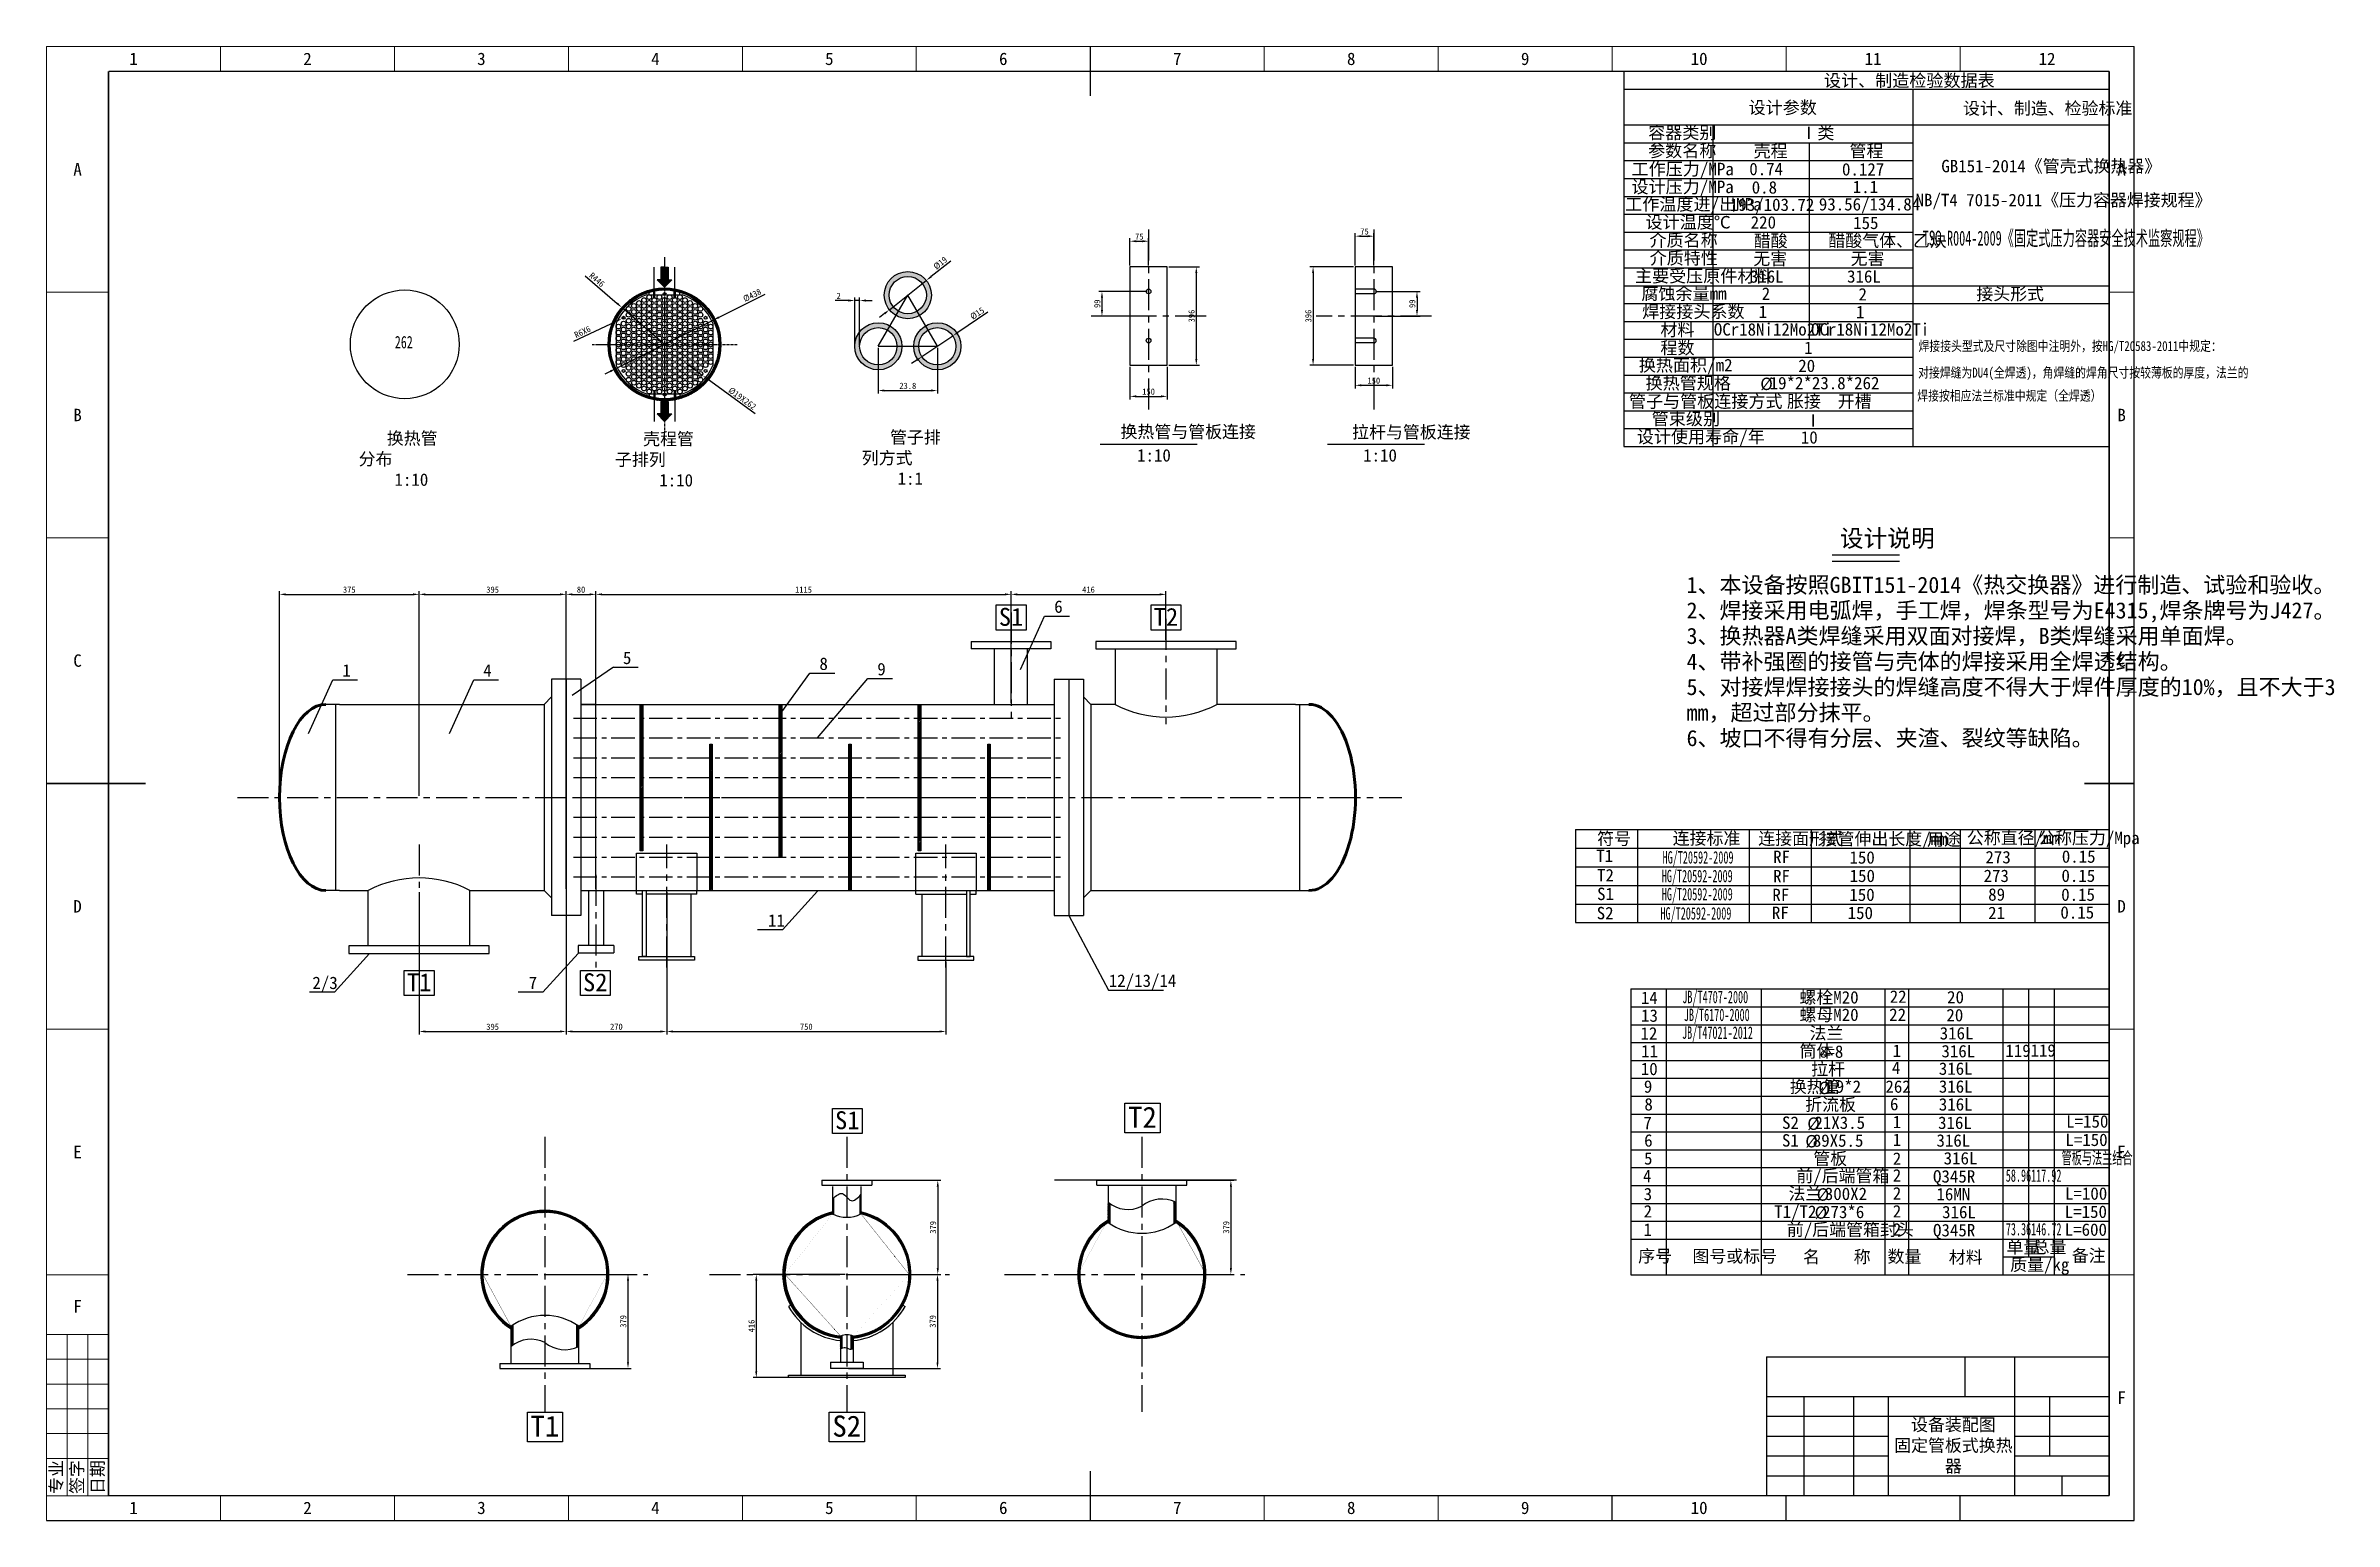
# Model space of a CAD drawing. Header units: millimetres. Extents: x 2 to 924, y -1 to 593.
import ezdxf

# ---------------------------------------------------------------- set-up
doc = ezdxf.new("R2010")
doc.units = ezdxf.units.MM
doc.header["$PDSIZE"] = -5
doc.linetypes.add('CENTER', pattern=[2, 1.25, -0.25, 0.25, -0.25])
doc.linetypes.add('CENTERX2', pattern=[101.599999, 63.5, -12.7, 12.7, -12.7])
doc.layers.get('0').update_dxf_attribs({"lineweight": 25})
for name, color, linetype, lineweight in [('1', 140, 'Continuous', 25), ('2', 11, 'Continuous', 25), ('A图框', 7, 'Continuous', 18), ('中心线', 1, 'CENTER', 25), ('文字', 7, 'Continuous', 25), ('文字说明', 7, 'Continuous', 25), ('标注', 92, 'Continuous', 25), ('标注1', 100, 'Continuous', 25), ('框线', 7, 'Continuous', 25), ('设备轮廓', 7, 'Continuous', 25), ('边框', 7, 'Continuous', 60)]:
    doc.layers.add(name, color=color, linetype=linetype, lineweight=lineweight)
doc.styles.add('Annotative', font='')
doc.styles.add('宽度小', font='', dxfattribs={"width": 0.6})
doc.styles.add('工程字', font='')
doc.styles.add('文字4', font='', dxfattribs={"width": 0.8})
doc.styles.add('文字7', font='')
doc.styles.add('汉字5', font='')
doc.styles.add('表格中的文字', font='', dxfattribs={"width": 0.707})
doc.styles.get('Annotative').set_extended_font_data('arial')
doc.styles.get('宽度小').set_extended_font_data('宋体')
doc.styles.get('工程字').set_extended_font_data('宋体')
doc.styles.get('文字4').set_extended_font_data('宋体')
doc.styles.get('文字7').set_extended_font_data('宋体')
doc.styles.get('汉字5').set_extended_font_data('宋体')
doc.styles.get('表格中的文字').set_extended_font_data('宋体')
doc.dimstyles.new('ISO-25', dxfattribs={"dimtxt": 2.5, "dimasz": 2.5, "dimexe": 1.25, "dimexo": 0.625, "dimtad": 1, "dimtxsty": 'Standard', "dimcen": 2.5, "dimdle": 5, "dimadec": 0, "dimazin": 0, "dimtfac": 1, "dimtmove": 0, "dimatfit": 3, "dimfxl": 0, "dimarcsym": 0})
pattern_1 = [(45, (0, 0), (-0.088388348, 0.088388348), [])]
pattern_2 = [(45, (0, 0), (-0.3367596, 0.3367596), [])]

msp = doc.modelspace()

# ---------------------------------------------------------------- texts
for s, height, style, p in [('设计、制造检验数据表', 5.04, '文字7', (718.009, 576.709)), ('设计参数', 5.04, '文字7', (687.624, 565.809)), ('设计、制造、检验标准', 5, '汉字5', (774.032, 565.542)), ('参数名称', 5.04, '文字7', (647.153, 548.435)), ('容器类别', 5.04, '文字7', (647.17, 555.731)), ('壳程', 5, '汉字5', (689.689, 548.317)), ('Ⅰ类', 5.04, '文字7', (708.451, 555.633)), ('管程', 5, '汉字5', (728.311, 548.373)), ('工作压力/MPa', 5.04, '文字7', (640.487, 541.038)), ('0.74', 5, '汉字5', (687.909, 541.074)), ('0.127', 5, '汉字5', (725.268, 540.955)), ('GB151-2014《管壳式换热器》', 5, '汉字5', (765.283, 542.254)), ('设计压力/MPa', 5.04, '文字7', (640.451, 533.871)), ('0.8', 5, '汉字5', (688.9, 533.675)), ('1.1', 5, '汉字5', (729.595, 533.86)), ('工作温度进/出MPa', 5.04, '文字7', (637.936, 526.87)), ('193/103.72', 5, '汉字5', (680.094, 526.681)), ('93.56/134.84', 5, '汉字5', (715.936, 526.865)), ('设计温度℃', 5.04, '文字7', (646.122, 519.624)), ('介质名称', 5.04, '文字7', (647.683, 512.368)), ('220', 5, '汉字5', (688.477, 519.573)), ('醋酸', 5, '汉字5', (689.692, 512.129)), ('醋酸气体、乙炔', 5, '汉字5', (719.767, 512.227)), ('155', 5, '汉字5', (729.754, 519.377)), ('介质特性', 5.04, '文字7', (647.769, 505.158)), ('无害', 5, '汉字5', (689.547, 504.94)), ('无害', 5, '汉字5', (728.751, 504.978)), ('主要受压原件材料', 5.04, '文字7', (641.861, 497.945)), ('316L', 5, '汉字5', (688.124, 497.765)), ('316L', 5, '汉字5', (727.298, 497.779)), ('腐蚀余量mm', 5.04, '文字7', (644.428, 490.881)), ('焊接接头系数', 5.04, '文字7', (644.755, 483.581)), ('2', 5, '汉字5', (692.921, 490.847)), ('2', 5, '汉字5', (731.913, 490.588)), ('接头形式', 5, '汉字5', (779.379, 490.783)), ('材料', 5.04, '文字7', (652.081, 476.273)), ('OCr18Ni12Mo2Ti', 5, '汉字5', (673.629, 476.446)), ('1', 5, '汉字5', (691.706, 483.524)), ('OCr18Ni12Mo2Ti', 5, '汉字5', (712.766, 476.446)), ('1', 5, '汉字5', (730.912, 483.455)), ('程数', 5.04, '文字7', (652.095, 468.965)), ('1', 5, '汉字5', (710.007, 469.031)), ('换热面积/m2', 5.04, '文字7', (643.406, 462.037)), ('20', 5, '汉字5', (707.643, 461.777)), ('管子与管板连接方式', 5.04, '文字7', (639.417, 447.389)), ('换热管规格', 5.04, '文字7', (646.149, 454.816)), ('19*2*23.8*262', 5, '汉字5', (696.126, 454.811)), ('管束级别', 5.04, '文字7', (648.612, 440.413)), ('Ⅰ', 5, '汉字5', (710.207, 439.733)), ('设计使用寿命/年', 5.04, '文字7', (642.589, 433.141)), ('10', 5, '汉字5', (708.688, 432.92)), ('符号', 5, '文字4', (626.616, 271.262)), ('连接标准', 5, '文字4', (657.048, 271.357)), ('连接面形式', 5, '文字4', (691.525, 271.284)), ('接管伸出长度/mm', 5, '文字4', (716.643, 271.138)), ('用途', 5, '文字4', (759.518, 270.961)), ('公称直径/mm', 5, '文字4', (775.567, 271.521)), ('公称压力/Mpa', 5, '文字4', (804.287, 271.496)), ('T1', 5, '汉字5', (626.245, 264.29)), ('RF', 5, '汉字5', (697.516, 263.872)), ('150', 5, '汉字5', (728.272, 263.642)), ('273', 5, '汉字5', (783.054, 263.758)), ('0.15', 5, '汉字5', (813.82, 264.007)), ('T2', 5, '汉字5', (626.574, 256.491)), ('RF', 5, '汉字5', (697.503, 256.134)), ('150', 5, '汉字5', (728.333, 256.242)), ('273', 5, '汉字5', (782.295, 256.24)), ('0.15', 5, '汉字5', (813.674, 256.288)), ('S1', 5, '汉字5', (626.594, 248.954)), ('RF', 5, '汉字5', (697.212, 248.53)), ('150', 5, '汉字5', (728.213, 248.613)), ('89', 5, '汉字5', (784.163, 248.712)), ('0.15', 5, '汉字5', (813.57, 248.656)), ('S2', 5, '汉字5', (626.446, 241.211)), ('RF', 5, '汉字5', (697.018, 241.322)), ('150', 5, '汉字5', (727.533, 241.297)), ('21', 5, '汉字5', (784.137, 241.297)), ('0.15', 5, '汉字5', (813.242, 241.487))]:
    msp.add_text(s, height=height, dxfattribs=dict(style=style)).set_placement(p)
for s, height, style, width, p in [('焊接接头型式及尺寸除图中注明外，按HG/T20583-2011中规定：', 4, '文字4', 0.8, (756.097, 470.237)), ('对接焊缝为DU4(全焊透)，角焊缝的焊角尺寸按较薄板的厚度，法兰的', 4, '文字4', 0.8, (755.931, 459.544)), ('焊接按相应法兰标准中规定（全焊透）', 4, '文字4', 0.8, (755.586, 450.245)), ('HG/T20592-2009', 5, '宽度小', 0.6, (652.983, 263.675)), ('HG/T20592-2009', 5, '宽度小', 0.6, (652.651, 256.169)), ('HG/T20592-2009', 5, '宽度小', 0.6, (652.677, 248.863)), ('HG/T20592-2009', 5, '宽度小', 0.6, (652.133, 241.102))]:
    msp.add_text(s, height=height, dxfattribs=dict(style=style, width=width)).set_placement(p)
at = {"style": '汉字5'}
for s, insert, char_height, width, attachment_point in [('NB/T4 7015-2011《压力容器焊接规程》', (754.899, 527.358), 5, 181.84358, 7), ('{\\H1.667x;%%C}', (692.335, 459.507), 3, 0.52662, 1), ('胀接  开槽', (703.089, 446.856), 5, 52.8352, 7), ('1:10', (448.067, 428.148), 5, 49.9866, 5), ('1:10', (539.148, 428.148), 5, 49.9866, 5), ('F', (837.905, 48.442), 5, 10, 5), ('10', (667.697, 4.01), 5, 70.08333, 5)]:
    msp.add_mtext(s, dxfattribs=dict(at, insert=insert, char_height=char_height, width=width, attachment_point=attachment_point))
at = {"char_height": 5}
for s, width, gutter_width, insert, attachment_point, style in [('\\pi11.42314;262', 29.85619, 25, (130.818, 471.225), 7, '表格中的文字'), ('换热管与管板连接', 53.0702, 62.96, (434.576, 440.226), 1, '汉字5'), ('拉杆与管板连接', 53.0702, 62.96, (527.896, 440.075), 1, '汉字5'), ('设备装配图\\P固定管板式换热器', 48.04405, 15, (770.126, 28.942), 5, '汉字5')]:
    msp.add_mtext_dynamic_manual_height_columns(s, width=width, gutter_width=gutter_width, heights=[0], dxfattribs=dict(at, insert=insert, attachment_point=attachment_point, style=style))
at = {"ltscale": 0.5, "char_height": 5, "attachment_point": 1, "style": '汉字5'}
for s, insert in [('\\pi11.348;换热管分布\\P\\pi14.453;1:10', (127.645, 437.569)), ('\\pi11.348;壳程管子排列\\P\\pi14.453; 1:10', (230.92, 437.325)), ('\\pi11.386;管子排列方式\\P\\pi14.453;1:1', (330.345, 437.994))]:
    msp.add_mtext_dynamic_manual_height_columns(s, width=37.36435, gutter_width=15, heights=[0], dxfattribs=dict(at, insert=insert))
at = {"layer": '1', "ltscale": 0.8, "attachment_point": 1}
for s, insert, char_height in [('{\\f@SimSun|b0|i0|c0|p34;S1}', (385.576, 366.708), 7.225), ('{\\f@SimSun|b0|i0|c0|p34;T2}', (447.976, 366.708), 7.225), ('{\\f@SimSun|b0|i0|c0|p34;T1}', (147.136, 219.451), 7.225), ('{\\f@SimSun|b0|i0|c0|p34;S2}', (218.069, 219.451), 7.225), ('{\\f@SimSun|b0|i0|c0|p34;S1}', (319.602, 163.858), 7.225), ('{\\f@SimSun|b0|i0|c0|p34;T2}', (437.653, 165.683), 8.5), ('{\\f@SimSun|b0|i0|c0|p34;T1}', (196.912, 41.229), 8.5), ('{\\f@SimSun|b0|i0|c0|p34;S2}', (318.528, 41.229), 8.5)]:
    msp.add_mtext_dynamic_manual_height_columns(s, width=11.608, gutter_width=1, heights=[0], dxfattribs=dict(at, insert=insert, char_height=char_height))
at = {"layer": 'A图框', "char_height": 5, "attachment_point": 5, "style": '工程字'}
for s, insert, width in [('1', (36.947, 587.942), 70.08333), ('2', (107.03, 587.942), 70.08333), ('3', (177.113, 587.942), 70.08333), ('4', (247.197, 587.942), 70.08333), ('5', (317.28, 587.942), 70.08333), ('6', (387.363, 587.942), 70.08333), ('7', (457.447, 587.942), 70.08333), ('8', (527.53, 587.942), 70.08333), ('9', (597.613, 587.942), 70.08333), ('10', (667.697, 587.942), 70.08333), ('11', (737.78, 587.942), 70.08333), ('12', (807.863, 587.942), 70.08333), ('A', (14.405, 543.442), 10), ('A', (837.905, 543.442), 10), ('B', (14.405, 444.442), 10), ('B', (837.905, 444.442), 10), ('C', (14.405, 345.442), 10), ('C', (837.905, 345.442), 10), ('D', (14.405, 246.442), 10), ('D', (837.905, 246.442), 10), ('E', (14.405, 147.442), 10), ('E', (837.905, 147.442), 10), ('F', (14.405, 85.248), 10), ('1', (36.947, 4.01), 70.08333), ('2', (107.03, 4.01), 70.08333), ('3', (177.113, 4.01), 70.08333), ('4', (247.197, 4.01), 70.08333), ('5', (317.28, 4.01), 70.08333), ('6', (387.363, 4.01), 70.08333), ('7', (457.447, 4.01), 70.08333), ('8', (527.53, 4.01), 70.08333), ('9', (597.613, 4.01), 70.08333)]:
    msp.add_mtext(s, dxfattribs=dict(at, insert=insert, width=width))
at = {"layer": 'A图框', "char_height": 5, "width": 20, "attachment_point": 5, "rotation": 90, "style": 'Annotative'}
for s, insert in [('{\\fsimsun|b0|i0|c0|p34;专业}', (6.071, 16.442)), ('{\\fsimsun|b0|i0|c0|p34;签字}', (14.404, 16.442)), ('{\\fsimsun|b0|i0|c0|p34;日期}', (22.738, 16.442))]:
    msp.add_mtext(s, dxfattribs=dict(at, insert=insert))
at = {"layer": '文字'}
for s, height, style, p in [('设计说明', 7, '文字7', (724.407, 391.273)), ('1、本设备按照GBIT151-2014《热交换器》进行制造、试验和验收。', 6.5, '文字4', (662.635, 372.756)), ('2、焊接采用电弧焊，手工焊，焊条型号为E4315,焊条牌号为J427。', 6.5, '文字4', (662.635, 362.464)), ('3、换热器A类焊缝采用双面对接焊，B类焊缝采用单面焊。', 6.5, '文字4', (662.635, 352.173)), ('4、带补强圈的接管与壳体的焊接采用全焊透结构。', 6.5, '文字4', (662.635, 341.881)), ('5、对接焊焊接接头的焊缝高度不得大于焊件厚度的10%，且不大于3', 6.5, '文字4', (662.635, 331.589)), ('mm，超过部分抹平。', 6.5, '文字4', (662.635, 321.298)), ('6、坡口不得有分层、夹渣、裂纹等缺陷。', 6.5, '文字4', (662.635, 311.006))]:
    msp.add_text(s, height=height, dxfattribs=dict(at, style=style)).set_placement(p)
at = {"layer": '文字说明', "style": '宽度小', "width": 0.6}
for s, p in [('JB/T4707-2000', (660.928, 207.415)), ('JB/T6170-2000', (661.548, 200.214)), ('JB/T47021-2012', (660.82, 193.043)), ('管板与法兰结合', (813.715, 142.563)), ('58.96', (791.255, 135.463)), ('117.92', (801.429, 135.424)), ('73.36', (791.255, 113.863)), ('146.72', (801.429, 113.824))]:
    msp.add_text(s, height=5, dxfattribs=at).set_placement(p)
at = {"layer": '文字说明'}
for s, style, p in [('螺栓M20', '汉字5', (708.11, 207.283)), ('22', '汉字5', (744.493, 207.564)), ('20', '汉字5', (767.591, 207.337)), ('14', '文字4', (644.239, 207.114)), ('13', '文字4', (644.303, 199.923)), ('螺母M20', '汉字5', (708.103, 200.25)), ('22', '汉字5', (744.273, 200.28)), ('20', '汉字5', (767.317, 200.096)), ('12', '文字4', (644.069, 192.73)), ('法兰', '汉字5', (712.199, 192.855)), ('316L', '汉字5', (764.618, 192.795)), ('11', '文字4', (644.339, 185.559)), ('筒体', '汉字5', (708.18, 185.581)), ('=8', '汉字5', (718.998, 185.415)), ('1', '汉字5', (745.644, 185.765)), ('316L', '汉字5', (765.321, 185.581)), ('119', '汉字5', (791.087, 185.772)), ('119', '汉字5', (801.224, 185.86)), ('10', '文字4', (644.202, 178.426)), ('9', '文字4', (645.441, 171.331)), ('换热管', '汉字5', (704.214, 171.305)), ('拉杆', '汉字5', (712.852, 178.383)), ('19*2', '汉字5', (719.345, 171.305)), ('262', '汉字5', (742.754, 171.308)), ('4', '汉字5', (745.352, 178.854)), ('316L', '汉字5', (764.267, 178.546)), ('316L', '汉字5', (764.267, 171.346)), ('8', '文字4', (645.645, 164.181)), ('折流板', '汉字5', (710.436, 164.069)), ('6', '汉字5', (744.602, 164.251)), ('316L', '汉字5', (764.267, 164.146)), ('7', '文字4', (645.225, 156.635)), ('S2', '汉字5', (701.102, 156.755)), ('21X3.5', '汉字5', (714.148, 156.76)), ('1', '汉字5', (745.715, 157.06)), ('316L', '汉字5', (763.969, 156.732)), ('L=150', '汉字5', (815.578, 157.254)), ('6', '文字4', (645.562, 149.597)), ('S1', '汉字5', (701.068, 149.617)), ('89X5.5', '汉字5', (713.488, 149.562)), ('管板', '汉字5', (713.686, 142.3)), ('1', '汉字5', (745.715, 149.899)), ('316L', '汉字5', (763.315, 149.587)), ('L=150', '汉字5', (815.268, 149.854)), ('4', '文字4', (645.094, 135.269)), ('5', '文字4', (645.515, 142.376)), ('前/后端管箱', '汉字5', (706.844, 135.352)), ('2', '汉字5', (745.715, 142.291)), ('2', '汉字5', (745.715, 135.538)), ('Q345R', '汉字5', (761.936, 135.118)), ('316L', '汉字5', (766.211, 142.436)), ('3', '文字4', (645.355, 127.996)), ('法兰', '汉字5', (703.729, 128.171)), ('300X2', '汉字5', (718.348, 128.089)), ('2', '汉字5', (745.715, 128.287)), ('16MN', '汉字5', (763.315, 127.95)), ('L=100', '汉字5', (815.114, 128.201)), ('2', '文字4', (645.355, 121.047)), ('T1/T2', '汉字5', (697.945, 120.896)), ('273*6', '汉字5', (717.223, 120.788)), ('2', '汉字5', (745.715, 121.054)), ('316L', '汉字5', (765.598, 120.733)), ('L=150', '汉字5', (814.996, 120.874)), ('1', '文字4', (645.287, 113.653)), ('前/后端管箱封头', '汉字5', (703.043, 113.704)), ('2', '汉字5', (745.715, 113.775)), ('Q345R', '汉字5', (761.936, 113.439)), ('单量', '文字4', (791.541, 106.641)), ('总量', '文字4', (802.044, 106.707)), ('L=600', '汉字5', (814.996, 113.674)), ('序号', '文字4', (643.148, 103.024)), ('图号或标号', '文字4', (665.012, 102.955)), ('数量', '文字4', (743.621, 102.864)), ('材料', '文字4', (768.287, 102.527)), ('质量/kg', '文字4', (792.998, 99.578)), ('备注', '文字4', (817.839, 103.216))]:
    msp.add_text(s, height=5, dxfattribs=dict(at, style=style)).set_placement(p)
for s, insert, char_height, width, attachment_point, style in [('{\\H1.667x;δ}', (716.213, 189.483), 2.4, 2.52975, 1, '汉字5'), ('{\\H1.667x;%%C}', (715.743, 175.769), 3, 0.52662, 1, '汉字5'), ('{\\H1.667x;%%C}', (711.274, 161.364), 3, 0.52662, 1, '汉字5'), ('{\\H1.667x;%%C}', (710.484, 154.295), 3, 0.52662, 1, '汉字5'), ('{\\H1.667x;%%C}', (715.046, 132.822), 3, 0.52662, 1, '汉字5'), ('{\\H1.667x;%%C}', (714.242, 125.565), 3, 0.52662, 1, '汉字5'), ('{\\W1;名    称}', (709.553, 102.171), 5, 41.81564, 7, '文字4')]:
    msp.add_mtext(s, dxfattribs=dict(at, insert=insert, char_height=char_height, width=width, attachment_point=attachment_point, style=style))
at = {"layer": '标注1', "style": '文字4'}
for s, p in [('6', (407.893, 364.715)), ('1', (121.057, 339.006)), ('4', (177.862, 339.006)), ('5', (234.134, 344.073)), ('8', (313.294, 341.707)), ('9', (336.605, 339.544)), ('11', (292.587, 238.241)), ('2/3', (109.022, 213.116)), ('7', (196.137, 213.116)), ('12/13/14', (429.872, 213.985))]:
    msp.add_text(s, height=5, dxfattribs=at).set_placement(p)
at = {"layer": '框线', "insert": (757.77, 512.012), "char_height": 6, "width": 177.11397, "attachment_point": 7, "style": '宽度小'}
msp.add_mtext('TSG R004-2009《固定式压力容器安全技术监察规程》', dxfattribs=at)

# ---------------------------------------------------------------- blocks, each defined once
blk = doc.blocks.new('*X2')
at = {"layer": '标注', "ltscale": 10}
for points in [[(531.65, 516.92), (531.65, 516.09), (529.15, 516.51)], [(534.15, 516.92), (534.15, 516.09), (536.65, 516.51)]]:
    blk.add_hatch(color=0, dxfattribs=at).paths.add_polyline_path(points, flags=0)
at = {"layer": '标注', "color": 0, "lineweight": -2, "ltscale": 10}
for p, q in [((529.15, 504.75), (529.15, 517.76)), ((531.65, 516.51), (534.15, 516.51)), ((536.65, 504.75), (536.65, 517.76))]:
    blk.add_line(p, q, dxfattribs=at)
at = {"layer": '标注', "color": 0, "ltscale": 10, "insert": (532.9, 518.4), "char_height": 2.5, "width": 7.157, "attachment_point": 5}
blk.add_mtext('75', dxfattribs=at)
blk = doc.blocks.new('*X3')
at = {"layer": '标注', "ltscale": 10}
for points in [[(511.76, 501.62), (512.6, 501.62), (512.18, 504.12)], [(511.76, 467.02), (512.6, 467.02), (512.18, 464.52)]]:
    blk.add_hatch(color=0, dxfattribs=at).paths.add_polyline_path(points, flags=0)
at = {"layer": '标注', "color": 0, "lineweight": -2, "ltscale": 10}
for p, q in [((528.52, 504.12), (510.93, 504.12)), ((512.18, 501.62), (512.18, 467.02)), ((528.52, 464.52), (510.93, 464.52))]:
    blk.add_line(p, q, dxfattribs=at)
at = {"layer": '标注', "color": 0, "ltscale": 10, "insert": (510.28, 484.32), "char_height": 2.5, "width": 11.0404, "attachment_point": 5, "rotation": 90}
blk.add_mtext('396', dxfattribs=at)
blk = doc.blocks.new('*X4')
at = {"layer": '标注', "ltscale": 10}
for points in [[(531.65, 456.83), (531.65, 455.99), (529.15, 456.41)], [(541.65, 456.83), (541.65, 455.99), (544.15, 456.41)]]:
    blk.add_hatch(color=0, dxfattribs=at).paths.add_polyline_path(points, flags=0)
at = {"layer": '标注', "color": 0, "lineweight": -2, "ltscale": 10}
for p, q in [((529.15, 463.9), (529.15, 455.16)), ((544.15, 463.9), (544.15, 455.16)), ((531.65, 456.41), (541.65, 456.41))]:
    blk.add_line(p, q, dxfattribs=at)
at = {"layer": '标注', "color": 0, "ltscale": 10, "insert": (536.65, 458.31), "char_height": 2.5, "width": 3.5429, "attachment_point": 5}
blk.add_mtext('150', dxfattribs=at)
blk = doc.blocks.new('*X5')
at = {"layer": '标注', "ltscale": 10}
for points in [[(440.91, 514.89), (440.91, 514.06), (438.41, 514.48)], [(443.41, 514.89), (443.41, 514.06), (445.91, 514.48)]]:
    blk.add_hatch(color=0, dxfattribs=at).paths.add_polyline_path(points, flags=0)
at = {"layer": '标注', "color": 0, "lineweight": -2, "ltscale": 10}
for p, q in [((438.41, 504.75), (438.41, 515.73)), ((440.91, 514.48), (443.41, 514.48)), ((445.91, 504.75), (445.91, 515.73))]:
    blk.add_line(p, q, dxfattribs=at)
at = {"layer": '标注', "color": 0, "ltscale": 10, "insert": (442.16, 516.37), "char_height": 2.5, "width": 7.157, "attachment_point": 5}
blk.add_mtext('75', dxfattribs=at)
blk = doc.blocks.new('*X6')
at = {"layer": '标注', "ltscale": 10}
for points in [[(426.71, 491.72), (427.54, 491.72), (427.12, 494.22)], [(426.71, 486.82), (427.54, 486.82), (427.12, 484.32)]]:
    blk.add_hatch(color=0, dxfattribs=at).paths.add_polyline_path(points, flags=0)
at = {"layer": '标注', "color": 0, "lineweight": -2, "ltscale": 10}
for p, q in [((445.29, 494.22), (425.87, 494.22)), ((427.12, 491.72), (427.12, 486.82)), ((445.29, 484.32), (425.87, 484.32))]:
    blk.add_line(p, q, dxfattribs=at)
at = {"layer": '标注', "color": 0, "ltscale": 10, "insert": (425.22, 489.27), "char_height": 2.5, "width": 9.4857, "attachment_point": 5, "rotation": 90}
blk.add_mtext('99', dxfattribs=at)
blk = doc.blocks.new('*X7')
at = {"layer": '标注', "ltscale": 10}
for points in [[(553.62, 491.72), (554.45, 491.72), (554.04, 494.22)], [(553.62, 486.82), (554.45, 486.82), (554.04, 484.32)]]:
    blk.add_hatch(color=0, dxfattribs=at).paths.add_polyline_path(points, flags=0)
at = {"layer": '标注', "color": 0, "lineweight": -2, "ltscale": 10}
for p, q in [((537.27, 494.22), (555.29, 494.22)), ((554.04, 491.72), (554.04, 486.82)), ((537.27, 484.32), (555.29, 484.32))]:
    blk.add_line(p, q, dxfattribs=at)
at = {"layer": '标注', "color": 0, "ltscale": 10, "insert": (552.14, 489.27), "char_height": 2.5, "width": 7.1684, "attachment_point": 5, "rotation": 90}
blk.add_mtext('99', dxfattribs=at)
blk = doc.blocks.new('*X8')
at = {"layer": '标注', "ltscale": 10}
for points in [[(464.71, 501.62), (465.54, 501.62), (465.12, 504.12)], [(464.71, 467.02), (465.54, 467.02), (465.12, 464.52)]]:
    blk.add_hatch(color=0, dxfattribs=at).paths.add_polyline_path(points, flags=0)
at = {"layer": '标注', "color": 0, "lineweight": -2, "ltscale": 10}
for p, q in [((454.04, 504.12), (466.37, 504.12)), ((465.12, 501.62), (465.12, 467.02)), ((454.04, 464.52), (466.37, 464.52))]:
    blk.add_line(p, q, dxfattribs=at)
at = {"layer": '标注', "color": 0, "ltscale": 10, "insert": (463.22, 484.32), "char_height": 2.5, "width": 11.0404, "attachment_point": 5, "rotation": 90}
blk.add_mtext('396', dxfattribs=at)
blk = doc.blocks.new('*X9')
at = {"layer": '标注', "ltscale": 10}
for points in [[(440.91, 452.37), (440.91, 451.54), (438.41, 451.95)], [(450.91, 452.37), (450.91, 451.54), (453.41, 451.95)]]:
    blk.add_hatch(color=0, dxfattribs=at).paths.add_polyline_path(points, flags=0)
at = {"layer": '标注', "color": 0, "lineweight": -2, "ltscale": 10}
for p, q in [((438.41, 463.9), (438.41, 450.7)), ((453.41, 463.9), (453.41, 450.7)), ((440.91, 451.95), (450.91, 451.95))]:
    blk.add_line(p, q, dxfattribs=at)
at = {"layer": '标注', "color": 0, "ltscale": 10, "insert": (445.91, 453.85), "char_height": 2.5, "width": 10.5564, "attachment_point": 5}
blk.add_mtext('150', dxfattribs=at)
blk = doc.blocks.new('*X10')
at = {"layer": '标注', "ltscale": 10}
for points in [[(358.05, 500.54), (358.56, 499.88), (356.35, 498.66)], [(339.24, 485.62), (339.76, 484.97), (341.46, 486.85)]]:
    blk.add_hatch(color=0, dxfattribs=at).paths.add_polyline_path(points, flags=0)
at = {"layer": '标注', "color": 0, "lineweight": -2, "ltscale": 10}
for p, q in [((341.46, 486.85), (356.35, 498.66)), ((366.18, 506.46), (358.3, 500.21)), ((339.5, 485.3), (337.54, 483.74))]:
    blk.add_line(p, q, dxfattribs=at)
at = {"layer": '标注', "color": 0, "ltscale": 10, "insert": (362, 505.66), "char_height": 2.5, "width": 13.2322, "attachment_point": 5, "rotation": 38.41222}
blk.add_mtext('%%C19', dxfattribs=at)
blk = doc.blocks.new('*X11')
at = {"layer": '标注', "ltscale": 10}
for points in [[(368.86, 478.07), (369.33, 477.38), (367.02, 476.33)], [(352.28, 466.9), (352.74, 466.21), (354.58, 467.95)]]:
    blk.add_hatch(color=0, dxfattribs=at).paths.add_polyline_path(points, flags=0)
at = {"layer": '标注', "color": 0, "lineweight": -2, "ltscale": 10}
for p, q in [((381.12, 485.83), (369.1, 477.73)), ((354.58, 467.95), (367.02, 476.33)), ((352.51, 466.56), (350.43, 465.16))]:
    blk.add_line(p, q, dxfattribs=at)
at = {"layer": '标注', "color": 0, "ltscale": 10, "insert": (376.88, 485.35), "char_height": 2.5, "width": 13.4979, "attachment_point": 5, "rotation": 33.96551}
blk.add_mtext('%%C15', dxfattribs=at)
blk = doc.blocks.new('*X12')
at = {"layer": '标注', "ltscale": 10}
for points in [[(339.5, 454.72), (339.5, 453.89), (337, 454.3)], [(358.3, 454.72), (358.3, 453.89), (360.8, 454.3)]]:
    blk.add_hatch(color=0, dxfattribs=at).paths.add_polyline_path(points, flags=0)
at = {"layer": '标注', "color": 0, "lineweight": -2, "ltscale": 10}
for p, q in [((337, 471.52), (337, 453.05)), ((360.8, 471.52), (360.8, 453.05)), ((339.5, 454.3), (358.3, 454.3))]:
    blk.add_line(p, q, dxfattribs=at)
at = {"layer": '标注', "color": 0, "ltscale": 10, "insert": (348.9, 456.2), "char_height": 2.5, "width": 13.0793, "attachment_point": 5}
blk.add_mtext('23.8', dxfattribs=at)
blk = doc.blocks.new('*X13')
at = {"layer": '标注', "ltscale": 10}
for points in [[(325, 490.99), (325, 490.15), (327.5, 490.57)], [(332, 490.99), (332, 490.15), (329.5, 490.57)]]:
    blk.add_hatch(color=0, dxfattribs=at).paths.add_polyline_path(points, flags=0)
at = {"layer": '标注', "color": 0, "lineweight": -2, "ltscale": 10}
for p, q in [((325, 490.57), (319.6, 490.57)), ((327.5, 472.77), (327.5, 491.82)), ((329.5, 490.57), (327.5, 490.57)), ((329.5, 472.77), (329.5, 491.82)), ((332, 490.57), (334.5, 490.57))]:
    blk.add_line(p, q, dxfattribs=at)
at = {"layer": '标注', "color": 0, "ltscale": 10, "insert": (321.05, 492.45), "char_height": 2.5, "width": 3.3117, "attachment_point": 5}
blk.add_mtext('2', dxfattribs=at)
blk = doc.blocks.new('*X14')
at = {"layer": '标注', "ltscale": 10}
for points in [[(262.81, 463.4), (262.32, 462.73), (264.58, 461.59)], [(268.38, 459.32), (267.88, 458.65), (266.11, 460.46)]]:
    blk.add_hatch(color=0, dxfattribs=at).paths.add_polyline_path(points, flags=0)
at = {"layer": '标注', "color": 0, "lineweight": -2, "ltscale": 10}
for p, q in [((262.57, 463.07), (260.55, 464.55)), ((264.58, 461.59), (266.11, 460.46)), ((287.38, 444.86), (268.13, 458.99))]:
    blk.add_line(p, q, dxfattribs=at)
at = {"layer": '标注', "color": 0, "ltscale": 10, "insert": (282.23, 451.09), "char_height": 2.5, "width": 28.8643, "attachment_point": 5, "rotation": 323.73584}
blk.add_mtext('%%C19X262', dxfattribs=at)
blk = doc.blocks.new('*X15')
at = {"layer": '标注', "ltscale": 10}
blk.add_hatch(color=0, dxfattribs=at).paths.add_polyline_path([(232.09, 489.71), (231.55, 489.08), (233.71, 487.76)], flags=0)
at = {"layer": '标注', "color": 0, "lineweight": -2, "ltscale": 10}
for p, q in [((218.95, 500.51), (231.82, 489.39)), ((250.89, 472.91), (233.71, 487.76))]:
    blk.add_line(p, q, dxfattribs=at)
at = {"layer": '标注', "color": 0, "ltscale": 10, "insert": (223.66, 498.96), "char_height": 2.5, "width": 15.8308, "attachment_point": 5, "rotation": 319.1751}
blk.add_mtext('R446', dxfattribs=at)
blk = doc.blocks.new('*X16')
at = {"layer": '标注', "ltscale": 10}
blk.add_hatch(color=0, dxfattribs=at).paths.add_polyline_path([(231.4, 482.68), (231.76, 481.93), (233.84, 483.36)], flags=0)
at = {"layer": '标注', "color": 0, "lineweight": -2, "ltscale": 10}
for p, q in [((214.31, 474.21), (231.58, 482.3)), ((234.39, 483.62), (233.84, 483.36))]:
    blk.add_line(p, q, dxfattribs=at)
at = {"layer": '标注', "color": 0, "ltscale": 10, "insert": (217.83, 477.95), "char_height": 2.5, "width": 17.2036, "attachment_point": 5, "rotation": 25.12277}
blk.add_mtext('R6X6', dxfattribs=at)
blk = doc.blocks.new('*X17')
at = {"layer": '标注', "ltscale": 10}
for points in [[(235.75, 95.63), (236.59, 95.63), (236.17, 98.13)], [(235.75, 62.73), (236.59, 62.73), (236.17, 60.23)]]:
    blk.add_hatch(color=0, dxfattribs=at).paths.add_polyline_path(points, flags=0)
at = {"layer": '标注', "color": 0, "lineweight": -2, "ltscale": 10}
for p, q in [((203.33, 98.13), (237.42, 98.13)), ((236.17, 95.63), (236.17, 62.73)), ((203.33, 60.23), (237.42, 60.23))]:
    blk.add_line(p, q, dxfattribs=at)
at = {"layer": '标注', "color": 0, "ltscale": 10, "insert": (234.27, 79.18), "char_height": 2.5, "width": 11.048, "attachment_point": 5, "rotation": 90}
blk.add_mtext('379', dxfattribs=at)
blk = doc.blocks.new('*X18')
at = {"layer": '标注', "ltscale": 10}
for points in [[(360.55, 133.53), (361.38, 133.53), (360.97, 136.03)], [(360.55, 100.63), (361.38, 100.63), (360.97, 98.13)]]:
    blk.add_hatch(color=0, dxfattribs=at).paths.add_polyline_path(points, flags=0)
at = {"layer": '标注', "color": 0, "lineweight": -2, "ltscale": 10}
for p, q in [((324.53, 136.03), (362.22, 136.03)), ((360.97, 133.53), (360.97, 100.63)), ((324.95, 98.13), (362.22, 98.13))]:
    blk.add_line(p, q, dxfattribs=at)
at = {"layer": '标注', "color": 0, "ltscale": 10, "insert": (359.06, 117.08), "char_height": 2.5, "width": 11.048, "attachment_point": 5, "rotation": 90}
blk.add_mtext('379', dxfattribs=at)
blk = doc.blocks.new('*X19')
at = {"layer": '标注', "ltscale": 10}
for points in [[(360.44, 95.63), (361.27, 95.63), (360.85, 98.13)], [(360.44, 62.73), (361.27, 62.73), (360.85, 60.23)]]:
    blk.add_hatch(color=0, dxfattribs=at).paths.add_polyline_path(points, flags=0)
at = {"layer": '标注', "color": 0, "lineweight": -2, "ltscale": 10}
for p, q in [((324.95, 98.13), (362.1, 98.13)), ((360.85, 95.63), (360.85, 62.73)), ((324.95, 60.23), (362.1, 60.23))]:
    blk.add_line(p, q, dxfattribs=at)
at = {"layer": '标注', "color": 0, "ltscale": 10, "insert": (358.95, 79.18), "char_height": 2.5, "width": 11.048, "attachment_point": 5, "rotation": 90}
blk.add_mtext('379', dxfattribs=at)
blk = doc.blocks.new('*X20')
at = {"layer": '标注', "ltscale": 10}
for points in [[(287.43, 95.63), (288.26, 95.63), (287.85, 98.13)], [(287.43, 59.03), (288.26, 59.03), (287.85, 56.53)]]:
    blk.add_hatch(color=0, dxfattribs=at).paths.add_polyline_path(points, flags=0)
at = {"layer": '标注', "color": 0, "lineweight": -2, "ltscale": 10}
for p, q in [((323.7, 98.13), (286.6, 98.13)), ((287.85, 95.63), (287.85, 59.03)), ((323.7, 56.53), (286.6, 56.53))]:
    blk.add_line(p, q, dxfattribs=at)
at = {"layer": '标注', "color": 0, "ltscale": 10, "insert": (285.95, 77.33), "char_height": 2.5, "width": 11.2462, "attachment_point": 5, "rotation": 90}
blk.add_mtext('416', dxfattribs=at)
blk = doc.blocks.new('*X21')
at = {"layer": '标注', "ltscale": 10}
for points in [[(478.64, 133.53), (479.48, 133.53), (479.06, 136.03)], [(478.64, 100.63), (479.48, 100.63), (479.06, 98.13)]]:
    blk.add_hatch(color=0, dxfattribs=at).paths.add_polyline_path(points, flags=0)
at = {"layer": '标注', "color": 0, "lineweight": -2, "ltscale": 10}
for p, q in [((445.33, 136.03), (480.31, 136.03)), ((479.06, 133.53), (479.06, 100.63)), ((445.33, 98.13), (480.31, 98.13))]:
    blk.add_line(p, q, dxfattribs=at)
at = {"layer": '标注', "color": 0, "ltscale": 10, "insert": (477.16, 117.08), "char_height": 2.5, "width": 11.048, "attachment_point": 5, "rotation": 90}
blk.add_mtext('379', dxfattribs=at)
blk = doc.blocks.new('*X22')
at = {"layer": '标注', "ltscale": 10}
for points in [[(393, 372.58), (393, 371.74), (390.5, 372.16)], [(450.4, 372.58), (450.4, 371.74), (452.9, 372.16)]]:
    blk.add_hatch(color=0, dxfattribs=at).paths.add_polyline_path(points, flags=0)
at = {"layer": '标注', "color": 0, "lineweight": -2, "ltscale": 10}
for p, q in [((390.5, 353.79), (390.5, 373.41)), ((393, 372.16), (450.4, 372.16)), ((452.9, 353.79), (452.9, 373.41))]:
    blk.add_line(p, q, dxfattribs=at)
at = {"layer": '标注', "color": 0, "ltscale": 10, "insert": (421.7, 374.06), "char_height": 2.5, "width": 11.2462, "attachment_point": 5}
blk.add_mtext('416', dxfattribs=at)
blk = doc.blocks.new('*X23')
at = {"layer": '标注', "ltscale": 10}
for points in [[(98.25, 372.58), (98.25, 371.74), (95.75, 372.16)], [(149.5, 372.58), (149.5, 371.74), (152, 372.16)]]:
    blk.add_hatch(color=0, dxfattribs=at).paths.add_polyline_path(points, flags=0)
at = {"layer": '标注', "color": 0, "lineweight": -2, "ltscale": 10}
for p, q in [((95.75, 290.94), (95.75, 373.41)), ((98.25, 372.16), (149.5, 372.16)), ((152, 290.94), (152, 373.41))]:
    blk.add_line(p, q, dxfattribs=at)
at = {"layer": '标注', "color": 0, "ltscale": 10, "insert": (123.88, 374.06), "char_height": 2.5, "width": 11.0785, "attachment_point": 5}
blk.add_mtext('375', dxfattribs=at)
blk = doc.blocks.new('*X24')
at = {"layer": '标注', "ltscale": 10}
for points in [[(213.75, 372.58), (213.75, 371.74), (211.25, 372.16)], [(220.75, 372.58), (220.75, 371.74), (223.25, 372.16)]]:
    blk.add_hatch(color=0, dxfattribs=at).paths.add_polyline_path(points, flags=0)
at = {"layer": '标注', "color": 0, "lineweight": -2, "ltscale": 10}
for p, q in [((211.25, 253.44), (211.25, 373.41)), ((213.75, 372.16), (220.75, 372.16)), ((223.25, 253.44), (223.25, 373.41))]:
    blk.add_line(p, q, dxfattribs=at)
at = {"layer": '标注', "color": 0, "ltscale": 10, "insert": (217.25, 374.06), "char_height": 2.5, "width": 7.1494, "attachment_point": 5}
blk.add_mtext('80', dxfattribs=at)
blk = doc.blocks.new('*X25')
at = {"layer": '标注', "ltscale": 10}
for points in [[(154.5, 372.58), (154.5, 371.74), (152, 372.16)], [(208.75, 372.58), (208.75, 371.74), (211.25, 372.16)]]:
    blk.add_hatch(color=0, dxfattribs=at).paths.add_polyline_path(points, flags=0)
at = {"layer": '标注', "color": 0, "lineweight": -2, "ltscale": 10}
for p, q in [((152, 290.94), (152, 373.41)), ((154.5, 372.16), (208.75, 372.16)), ((211.25, 290.94), (211.25, 373.41))]:
    blk.add_line(p, q, dxfattribs=at)
at = {"layer": '标注', "color": 0, "ltscale": 10, "insert": (181.63, 374.06), "char_height": 2.5, "width": 11.0785, "attachment_point": 5, "rotation": 359.99989}
blk.add_mtext('395', dxfattribs=at)
blk = doc.blocks.new('*X26')
at = {"layer": '标注', "ltscale": 10}
for points in [[(225.75, 372.58), (225.75, 371.74), (223.25, 372.16)], [(388, 372.58), (388, 371.74), (390.5, 372.16)]]:
    blk.add_hatch(color=0, dxfattribs=at).paths.add_polyline_path(points, flags=0)
at = {"layer": '标注', "color": 0, "lineweight": -2, "ltscale": 10}
for p, q in [((223.25, 328.44), (223.25, 373.41)), ((225.75, 372.16), (388, 372.16)), ((390.5, 328.44), (390.5, 373.41))]:
    blk.add_line(p, q, dxfattribs=at)
at = {"layer": '标注', "color": 0, "ltscale": 10, "insert": (306.88, 374.06), "char_height": 2.5, "width": 14.497, "attachment_point": 5}
blk.add_mtext('1115', dxfattribs=at)
blk = doc.blocks.new('*X27')
at = {"layer": '标注', "ltscale": 10}
for points in [[(154.5, 196.42), (154.5, 195.59), (152, 196.01)], [(208.75, 196.42), (208.75, 195.59), (211.25, 196.01)]]:
    blk.add_hatch(color=0, dxfattribs=at).paths.add_polyline_path(points, flags=0)
at = {"layer": '标注', "color": 0, "lineweight": -2, "ltscale": 10}
for p, q in [((152, 252.19), (152, 194.76)), ((211.25, 252.19), (211.25, 194.76)), ((154.5, 196.01), (208.75, 196.01))]:
    blk.add_line(p, q, dxfattribs=at)
at = {"layer": '标注', "color": 0, "ltscale": 10, "insert": (181.63, 197.91), "char_height": 2.5, "width": 11.0785, "attachment_point": 5}
blk.add_mtext('395', dxfattribs=at)
blk = doc.blocks.new('*X28')
at = {"layer": '标注', "ltscale": 10}
for points in [[(213.75, 196.42), (213.75, 195.59), (211.25, 196.01)], [(249.25, 196.42), (249.25, 195.59), (251.75, 196.01)]]:
    blk.add_hatch(color=0, dxfattribs=at).paths.add_polyline_path(points, flags=0)
at = {"layer": '标注', "color": 0, "lineweight": -2, "ltscale": 10}
for p, q in [((211.25, 252.19), (211.25, 194.76)), ((251.75, 252.19), (251.75, 194.76)), ((213.75, 196.01), (249.25, 196.01))]:
    blk.add_line(p, q, dxfattribs=at)
at = {"layer": '标注', "color": 0, "ltscale": 10, "insert": (231.5, 197.91), "char_height": 2.5, "width": 11.1128, "attachment_point": 5}
blk.add_mtext('270', dxfattribs=at)
blk = doc.blocks.new('*X29')
at = {"layer": '标注', "ltscale": 10}
for points in [[(254.25, 196.42), (254.25, 195.59), (251.75, 196.01)], [(361.75, 196.42), (361.75, 195.59), (364.25, 196.01)]]:
    blk.add_hatch(color=0, dxfattribs=at).paths.add_polyline_path(points, flags=0)
at = {"layer": '标注', "color": 0, "lineweight": -2, "ltscale": 10}
for p, q in [((251.75, 224.14), (251.75, 194.76)), ((364.25, 224.14), (364.25, 194.76)), ((254.25, 196.01), (361.75, 196.01))]:
    blk.add_line(p, q, dxfattribs=at)
at = {"layer": '标注', "color": 0, "ltscale": 10, "insert": (308, 197.91), "char_height": 2.5, "width": 10.9832, "attachment_point": 5}
blk.add_mtext('750', dxfattribs=at)
blk = doc.blocks.new('*X30')
at = {"layer": '标注'}
for points in [[(272.55, 484.17), (272.93, 483.42), (270.5, 482.68)], [(228.86, 462.41), (229.23, 461.66), (231.28, 463.15)]]:
    blk.add_hatch(color=0, dxfattribs=at).paths.add_polyline_path(points, flags=0)
at = {"layer": '标注', "color": 0, "lineweight": -2}
for p, q in [((291.34, 493.06), (272.74, 483.8)), ((231.28, 463.15), (270.5, 482.68)), ((229.05, 462.03), (226.81, 460.92))]:
    blk.add_line(p, q, dxfattribs=at)
at = {"layer": '标注', "color": 0, "insert": (286.21, 492.71), "char_height": 2.5, "width": 17.1698, "attachment_point": 5, "rotation": 26.47792}
blk.add_mtext('%%C438', dxfattribs=at)

# ---------------------------------------------------------------- dimensions: what is measured, and where the dimension line sits
at = {"layer": '标注', "ltscale": 10}
for base, p1, p2, angle, text, picture, middle in [((445.914, 514.475), (438.414, 504.121), (445.914, 504.121), 0, '75', '*X5', (442.164, 516.371)), ((465.123, 464.521), (453.414, 504.121), (453.414, 464.521), 270, '396', '*X8', (463.221, 484.321)), ((512.181, 464.521), (529.148, 504.121), (529.148, 464.521), 270, '396', '*X3', (510.279, 484.321)), ((427.123, 484.321), (445.914, 494.221), (445.914, 484.321), 270, '99', '*X6', (425.221, 489.271)), ((554.037, 484.321), (536.648, 494.221), (536.648, 484.321), 270, '99', '*X7', (552.135, 489.271)), ((211.251, 372.159), (152.001, 290.318), (211.251, 290.318), 359.999893, '395', '*X25', (181.626, 374.061)), ((360.965, 98.134), (323.905, 136.034), (324.321, 98.134), 90, '379', '*X18', (359.063, 117.084)), ((479.061, 98.134), (444.701, 136.034), (444.701, 98.134), 90, '379', '*X21', (477.159, 117.084)), ((236.169, 60.234), (202.705, 98.134), (202.705, 60.234), 90, '379', '*X17', (234.266, 79.184)), ((287.847, 56.534), (324.321, 98.134), (324.321, 56.534), 90, '416', '*X20', (285.946, 77.334)), ((360.854, 60.234), (324.321, 98.134), (324.321, 60.234), 90, '379', '*X19', (358.952, 79.184))]:
    dim = msp.add_linear_dim(base=base, p1=p1, p2=p2, angle=angle, text=text, dimstyle='ISO-25', override={"dimsah": 1, "dimtolj": 1}, dxfattribs=at)
    dim.commit()
    dim.dimension.update_dxf_attribs({"geometry": picture, "text_midpoint": middle})
for base, p1, p2, text, picture, middle in [((536.648, 516.507), (529.148, 504.121), (536.648, 504.121), '75', '*X2', (532.898, 518.403)), ((360.802, 454.303), (337.002, 472.142), (360.802, 472.142), '23.8', '*X12', (348.902, 456.205)), ((453.414, 451.952), (438.414, 464.521), (453.414, 464.521), '150', '*X9', (445.914, 453.854)), ((544.148, 456.409), (529.148, 464.521), (544.148, 464.521), '150', '*X4', (536.648, 458.31)), ((152.001, 372.159), (95.751, 290.318), (152.001, 290.318), '375', '*X23', (123.876, 374.061)), ((223.251, 372.159), (211.251, 252.818), (223.251, 252.818), '80', '*X24', (217.251, 374.06)), ((390.501, 372.159), (223.251, 327.818), (390.501, 327.818), '1115', '*X26', (306.876, 374.06)), ((452.901, 372.159), (390.501, 353.168), (452.901, 353.168), '416', '*X22', (421.701, 374.06)), ((211.251, 196.007), (152.001, 252.818), (211.251, 252.818), '395', '*X27', (181.626, 197.909)), ((251.751, 196.007), (211.251, 252.818), (251.751, 252.818), '270', '*X28', (231.501, 197.908)), ((364.251, 196.007), (251.751, 224.768), (364.251, 224.768), '750', '*X29', (308.001, 197.908))]:
    dim = msp.add_linear_dim(base=base, p1=p1, p2=p2, text=text, dimstyle='ISO-25', override={"dimsah": 1, "dimtolj": 1}, dxfattribs=at)
    dim.commit()
    dim.dimension.update_dxf_attribs({"geometry": picture, "text_midpoint": middle})
for p1, p2, picture, middle in [((341.458, 486.851), (356.345, 498.656), '*X10', (365.172, 505.655)), ((354.581, 467.952), (367.022, 476.333), '*X11', (377.985, 483.718))]:
    dim = msp.add_diameter_dim_2p(p1=p1, p2=p2, dimstyle='ISO-25', override={"dimpost": '%%C<>', "dimsah": 1, "dimtolj": 1, "dimtzin": 8}, dxfattribs=at)
    dim.commit()
    dim.dimension.update_dxf_attribs({"geometry": picture, "text_midpoint": middle, "dimtype": 163})
for center, mpoint, text, picture, middle in [((250.893, 472.914), (233.71, 487.759), 'R446', '*X15', (222.413, 497.519)), ((234.387, 483.619), (233.844, 483.364), 'R6X6', '*X16', (218.638, 476.233))]:
    dim = msp.add_radius_dim(center=center, mpoint=mpoint, text=text, dimstyle='ISO-25', override={"dimpost": 'R<>', "dimsah": 1, "dimtolj": 1}, dxfattribs=at)
    dim.commit()
    dim.dimension.update_dxf_attribs({"geometry": picture, "text_midpoint": middle, "dimtype": 164})
at = {"layer": '标注'}
dim = msp.add_diameter_dim_2p(p1=(231.283, 463.147), p2=(270.503, 482.682), text='%%C438', dimstyle='ISO-25', override={"dimpost": '%%C<>', "dimsah": 1, "dimtolj": 1}, dxfattribs=at)
dim.commit()
dim.dimension.update_dxf_attribs({"geometry": '*X30', "text_midpoint": (287.086, 490.942), "dimtype": 163})
at = {"layer": '标注', "ltscale": 10}
dim = msp.add_linear_dim(base=(327.502, 490.569), p1=(329.502, 472.142), p2=(327.502, 472.142), angle=180, dimstyle='ISO-25', override={"dimsah": 1, "dimtolj": 1, "dimtzin": 8}, dxfattribs=at)
dim.commit()
dim.dimension.update_dxf_attribs({"geometry": '*X13', "text_midpoint": (321.049, 492.449)})
dim = msp.add_diameter_dim_2p(p1=(264.582, 461.588), p2=(266.114, 460.464), text='%%C19X262', dimstyle='ISO-25', override={"dimpost": '%%C<>', "dimsah": 1, "dimtolj": 1}, dxfattribs=at)
dim.commit()
dim.dimension.update_dxf_attribs({"geometry": '*X14', "text_midpoint": (281.059, 449.5), "dimtype": 163})

# ---------------------------------------------------------------- hatches: boundary and pattern name
at = {"layer": '标注', "true_color": 0xf7abae}
h = msp.add_hatch(dxfattribs=at)
h.set_pattern_fill('ANSI31', color=241, style=0, pattern_type=0)
h.set_pattern_definition(pattern_2)
h.paths.add_polyline_path([(242.13, 327.818), (241.13, 327.818), (241.13, 293.318), (242.13, 293.318)], flags=0)
h.paths.add_polyline_path([(242.13, 293.318), (241.13, 293.318), (241.13, 270.818), (242.13, 270.818)], flags=0)
h.paths.add_polyline_path([(241.13, 268.818), (242.13, 268.818), (242.13, 270.818), (241.13, 270.818)], flags=0)
h = msp.add_hatch(dxfattribs=at)
h.set_pattern_fill('ANSI31', color=241, style=0, pattern_type=0)
h.set_pattern_definition(pattern_2)
h.paths.add_polyline_path([(298.13, 327.818), (297.13, 327.818), (297.13, 293.318), (298.13, 293.318)], flags=0)
h.paths.add_polyline_path([(297.13, 266.126), (298.13, 266.126), (298.13, 293.318), (297.13, 293.318)], flags=0)
h = msp.add_hatch(dxfattribs=at)
h.set_pattern_fill('ANSI31', color=241, style=0, pattern_type=0)
h.set_pattern_definition(pattern_2)
h.paths.add_polyline_path([(270.13, 287.318), (269.13, 287.318), (269.13, 252.818), (270.13, 252.818)], flags=0)
h.paths.add_polyline_path([(270.13, 311.818), (269.13, 311.818), (269.13, 287.318), (270.13, 287.318)], flags=0)
h = msp.add_hatch(dxfattribs=at)
h.set_pattern_fill('ANSI31', color=241, style=0, pattern_type=0)
h.set_pattern_definition(pattern_2)
h.paths.add_polyline_path([(326.13, 287.318), (325.13, 287.318), (325.13, 252.818), (326.13, 252.818)], flags=0)
h.paths.add_polyline_path([(326.13, 311.818), (325.13, 311.818), (325.13, 287.318), (326.13, 287.318)], flags=0)
h = msp.add_hatch(dxfattribs=at)
h.set_pattern_fill('ANSI31', color=241, style=0, pattern_type=0)
h.set_pattern_definition(pattern_2)
h.paths.add_polyline_path([(382.13, 287.318), (381.13, 287.318), (381.13, 252.818), (382.13, 252.818)], flags=0)
h.paths.add_polyline_path([(382.13, 311.818), (381.13, 311.818), (381.13, 287.318), (382.13, 287.318)], flags=0)
at = {"layer": '框线', "ltscale": 10, "true_color": 0xadddf7}
h = msp.add_hatch(color=141, dxfattribs=at)
h.paths.add_polyline_path([(252.393, 503.969), (250.893, 503.969), (250.893, 495.969), (253.893, 498.969), (252.393, 498.969)], flags=0)
h.paths.add_polyline_path([(250.893, 503.969), (249.393, 503.969), (249.393, 498.969), (247.893, 498.969), (250.893, 495.969)], flags=0)
at = {"layer": '框线', "ltscale": 10, "true_color": 0xf27172}
h = msp.add_hatch(dxfattribs=at)
h.set_pattern_fill('ANSI31', color=11, style=0, pattern_type=0)
h.set_pattern_definition(pattern_1)
edge = h.paths.add_edge_path(flags=0)
edge.add_arc((250.893, 472.914), 22.707, 180, 360)
edge.add_arc((250.893, 472.914), 22.707, 0, 180)
edge = h.paths.add_edge_path(flags=0)
edge.add_arc((250.893, 472.914), 21.908, 180, 360, ccw=False)
edge.add_arc((250.893, 472.914), 21.908, 0, 180, ccw=False)
at = {"layer": '框线', "ltscale": 10, "true_color": 0xadddf7}
h = msp.add_hatch(color=141, dxfattribs=at)
h.paths.add_polyline_path([(250.893, 449.86), (249.393, 449.86), (249.393, 444.86), (247.893, 444.86), (250.893, 441.86)], flags=0)
h.paths.add_polyline_path([(252.393, 449.86), (250.893, 449.86), (250.893, 441.86), (253.893, 444.86), (252.393, 444.86)], flags=0)
at = {"layer": '设备轮廓', "ltscale": 10, "true_color": 0xf7abae}
h = msp.add_hatch(color=241, dxfattribs=at)
edge = h.paths.add_edge_path(flags=0)
edge.add_arc((337.002, 472.142), 9.5, 180, 360)
edge.add_arc((337.002, 472.142), 9.5, 0, 180)
edge = h.paths.add_edge_path(flags=0)
edge.add_arc((337.002, 472.142), 7.5, 180, 360, ccw=False)
edge.add_arc((337.002, 472.142), 7.5, 0, 180, ccw=False)
edge = h.paths.add_edge_path(flags=0)
edge.add_arc((360.802, 472.142), 9.5, 180, 360)
edge.add_arc((360.802, 472.142), 9.5, 360, 540)
edge = h.paths.add_edge_path(flags=0)
edge.add_arc((360.802, 472.142), 7.5, 180, 360, ccw=False)
edge.add_arc((360.802, 472.142), 7.5, 0, 180, ccw=False)
edge = h.paths.add_edge_path(flags=0)
edge.add_arc((348.902, 492.754), 9.5, 180, 360)
edge.add_arc((348.902, 492.754), 9.5, 0, 180)
edge = h.paths.add_edge_path(flags=0)
edge.add_arc((348.902, 492.754), 7.5, 180, 360, ccw=False)
edge.add_arc((348.902, 492.754), 7.5, 0, 180, ccw=False)
at = {"layer": '设备轮廓', "ltscale": 10}
h = msp.add_hatch(color=8, dxfattribs=at)
edge = h.paths.add_edge_path(flags=0)
edge.add_arc((250.893, 472.914), 21.907, 100.180859, 101.512353)
edge.add_line((246.521, 494.381), (246.521, 491.954))
edge.add_line((246.521, 491.954), (246.771, 491.954))
edge.add_line((246.771, 491.954), (247.021, 491.954))
edge.add_line((247.021, 491.954), (247.021, 494.477))
edge = h.paths.add_edge_path(flags=0)
edge.add_arc((250.893, 472.914), 21.907, 78.487647, 79.819141)
edge.add_line((254.765, 494.477), (254.765, 491.954))
edge.add_line((254.765, 491.954), (255.015, 491.954))
edge.add_line((255.015, 491.954), (255.265, 491.954))
edge.add_line((255.265, 491.954), (255.265, 494.381))
edge = h.paths.add_edge_path(flags=0)
edge.add_line((247.021, 453.874), (246.771, 453.874))
edge.add_line((246.771, 453.874), (246.521, 453.874))
edge.add_line((246.521, 453.874), (246.521, 451.448))
edge.add_arc((250.893, 472.914), 21.907, 258.487647, 259.819141)
edge.add_line((247.021, 451.352), (247.021, 453.874))
edge = h.paths.add_edge_path(flags=0)
edge.add_line((255.265, 453.874), (255.015, 453.874))
edge.add_line((255.015, 453.874), (254.765, 453.874))
edge.add_line((254.765, 453.874), (254.765, 451.352))
edge.add_arc((250.893, 472.914), 21.907, 280.180859, 281.512353)
edge.add_line((255.265, 451.448), (255.265, 453.874))
h = msp.add_hatch(color=7, dxfattribs=at)
edge = h.paths.add_edge_path(flags=0)
edge.add_arc((250.893, 493.144), 0.6, 180.000003, 203.578189)
edge.add_line((250.343, 492.904), (251.443, 492.904))
edge.add_arc((250.893, 493.144), 0.6, 336.421818, 360.000004)
edge.add_arc((250.893, 493.144), 0.6, 360, 540)
edge = h.paths.add_edge_path(flags=0)
edge.add_line((251.443, 492.904), (250.343, 492.904))
edge.add_arc((250.893, 493.144), 0.6, 203.578178, 336.421822)
h = msp.add_hatch(color=7, dxfattribs=at)
edge = h.paths.add_edge_path(flags=0)
edge.add_arc((234.387, 483.619), 0.6, 180, 360)
edge.add_arc((234.387, 483.619), 0.6, 0, 180)
edge = h.paths.add_edge_path(flags=0)
edge.add_arc((267.399, 462.21), 0.6, 180, 360)
edge.add_arc((267.399, 462.21), 0.6, 360, 540)
edge = h.paths.add_edge_path(flags=0)
edge.add_arc((267.399, 483.619), 0.6, 180, 360)
edge.add_arc((267.399, 483.619), 0.6, 0, 180)
edge = h.paths.add_edge_path(flags=0)
edge.add_arc((250.893, 452.684), 0.6, 359.999997, 383.578182)
edge.add_line((251.443, 452.924), (250.343, 452.924))
edge.add_arc((250.893, 452.684), 0.6, 156.421818, 180.000004)
edge.add_arc((250.893, 452.684), 0.6, 180, 360)
edge = h.paths.add_edge_path(flags=0)
edge.add_line((250.343, 452.924), (251.443, 452.924))
edge.add_arc((250.893, 452.684), 0.6, 23.578178, 156.421822)
edge = h.paths.add_edge_path(flags=0)
edge.add_arc((234.387, 462.21), 0.6, 180, 360)
edge.add_arc((234.387, 462.21), 0.6, 360, 540)
at = {"layer": '设备轮廓', "ltscale": 10, "true_color": 0xf7abae}
h = msp.add_hatch(dxfattribs=at)
h.set_pattern_fill('ANSI31', color=241, style=0, pattern_type=0)
h.set_pattern_definition(pattern_1)
edge = h.paths.add_edge_path(flags=0)
edge.add_line((202.705, 123.934), (202.705, 123.134))
edge.add_arc((202.705, 98.134), 25, 0, 90, ccw=False)
edge.add_line((227.705, 98.134), (228.505, 98.134))
edge.add_arc((202.705, 98.134), 25.8, 0, 90)
edge = h.paths.add_edge_path(flags=0)
edge.add_line((202.705, 123.134), (202.705, 123.934))
edge.add_arc((202.705, 98.134), 25.8, 90, 180)
edge.add_line((176.905, 98.134), (177.705, 98.134))
edge.add_arc((202.705, 98.134), 25, 90, 180, ccw=False)
edge = h.paths.add_edge_path(flags=0)
edge.add_line((177.705, 98.134), (176.905, 98.134))
edge.add_arc((202.705, 98.134), 25.8, 180.000006, 238.057369)
edge.add_line((189.055, 76.24), (189.055, 77.189))
edge.add_arc((202.705, 98.134), 25, 180.000003, 236.906971, ccw=False)
edge = h.paths.add_edge_path(flags=0)
edge.add_line((228.505, 98.134), (227.705, 98.134))
edge.add_arc((202.705, 98.134), 25, 303.093035, 359.999997, ccw=False)
edge.add_line((216.355, 77.189), (216.355, 76.24))
edge.add_arc((202.705, 98.134), 25.8, 301.942631, 359.999994)
edge = h.paths.add_edge_path(flags=0)
edge.add_arc((202.705, 58.176), 23.406, 54.324388, 56.700491)
edge.add_line((215.555, 77.739), (215.555, 68.715))
edge.add_arc((210.764, 80.368), 12.6, 292.35294, 296.346897)
edge.add_line((216.355, 69.077), (216.355, 77.189))
edge = h.paths.add_edge_path(flags=0)
edge.add_arc((202.706, 58.176), 23.406, 123.299509, 125.675612)
edge.add_line((189.055, 77.189), (189.055, 76.24))
edge.add_line((189.055, 76.24), (189.055, 69.077))
edge.add_arc((197.114, 59.392), 12.6, 125.174518, 129.759232, ccw=False)
edge.add_line((189.855, 69.69), (189.855, 77.739))
h = msp.add_hatch(dxfattribs=at)
h.set_pattern_fill('ANSI31', color=241, style=0, pattern_type=0)
h.set_pattern_definition(pattern_1)
edge = h.paths.add_edge_path(flags=0)
edge.add_arc((324.364, 66.912), 6.853, 105.617382, 111.929923)
edge.add_line((321.805, 73.269), (321.805, 68.153))
edge.add_spline(control_points=[(321.805, 68.153), (322.043, 68.267), (322.281, 68.38), (322.519, 68.473)], knot_values=[0, 0, 0, 0, 0.7830557, 0.7830557, 0.7830557, 0.7830557], weights=[1, 1, 1, 1], degree=3, periodic=0)
edge.add_line((322.519, 68.473), (322.519, 73.512))
edge = h.paths.add_edge_path(flags=0)
edge.add_arc((324.364, 66.912), 6.853, 68.070077, 75.12366)
edge.add_line((326.123, 73.536), (326.123, 67.946))
edge.add_spline(control_points=[(326.123, 67.946), (326.397, 68.013), (326.66, 68.199), (326.923, 68.385)], knot_values=[0, 0, 0, 0, 0.9179488, 0.9179488, 0.9179488, 0.9179488], weights=[1, 1, 1, 1], degree=3, periodic=0)
edge.add_line((326.923, 68.385), (326.923, 73.269))
edge = h.paths.add_edge_path(flags=0)
edge.add_line((350.121, 98.134), (349.407, 98.134))
edge.add_arc((324.407, 98.134), 25, -84.222555, 0.000006, ccw=False)
edge.add_line((326.923, 73.261), (326.923, 72.465))
edge.add_arc((324.321, 98.134), 25.8, 275.788564, 360.000005)
edge = h.paths.add_edge_path(flags=0)
edge.add_line((330.021, 123.296), (330.021, 122.495))
edge.add_arc((324.407, 98.134), 25, 0, 77.021848, ccw=False)
edge.add_line((349.407, 98.134), (350.121, 98.134))
edge.add_arc((324.321, 98.134), 25.8, 0.000004, 77.236311)
edge = h.paths.add_edge_path(flags=0)
edge.add_line((318.621, 122.455), (318.621, 123.296))
edge.add_arc((324.321, 98.134), 25.8, 102.76368, 179.999996)
edge.add_line((298.521, 98.134), (299.407, 98.134))
edge.add_arc((324.407, 98.134), 25, 103.380721, 179.999997, ccw=False)
edge = h.paths.add_edge_path(flags=0)
edge.add_line((299.407, 98.134), (298.521, 98.134))
edge.add_arc((324.321, 98.134), 25.8, 180, 264.402277)
edge.add_line((321.805, 72.457), (321.805, 73.269))
edge.add_arc((324.407, 98.134), 25, 180.000005, 264.025528, ccw=False)
h = msp.add_hatch(dxfattribs=at)
h.set_pattern_fill('ANSI31', color=241, style=0, pattern_type=0)
h.set_pattern_definition(pattern_1)
edge = h.paths.add_edge_path(flags=0)
edge.add_line((443.206, 72.334), (443.206, 73.134))
edge.add_arc((443.206, 98.134), 25, 270, 360)
edge.add_line((468.206, 98.134), (469.006, 98.134))
edge.add_arc((443.206, 98.134), 25.8, 270, 360, ccw=False)
edge = h.paths.add_edge_path(flags=0)
edge.add_line((443.206, 73.134), (443.206, 72.334))
edge.add_arc((443.206, 98.134), 25.8, 180, 270, ccw=False)
edge.add_line((417.406, 98.134), (418.206, 98.134))
edge.add_arc((443.206, 98.134), 25, 180, 270)
edge = h.paths.add_edge_path(flags=0)
edge.add_line((418.206, 98.134), (417.406, 98.134))
edge.add_arc((443.206, 98.134), 25.8, 121.942631, 179.999994, ccw=False)
edge.add_line((429.556, 120.027), (429.556, 119.078))
edge.add_arc((443.206, 98.134), 25, 123.093029, 179.999997)
edge = h.paths.add_edge_path(flags=0)
edge.add_line((469.006, 98.134), (468.206, 98.134))
edge.add_arc((443.206, 98.134), 25, 0.000003, 56.906965)
edge.add_line((456.856, 119.078), (456.856, 120.027))
edge.add_arc((443.206, 98.134), 25.8, 0.000006, 58.057369, ccw=False)
edge = h.paths.add_edge_path(flags=0)
edge.add_arc((443.206, 138.091), 23.406, 303.299509, 305.675612, ccw=False)
edge.add_line((456.056, 118.529), (456.056, 127.552))
edge.add_arc((451.264, 115.899), 12.6, 63.653103, 67.64706, ccw=False)
edge.add_line((456.856, 127.19), (456.856, 119.078))
edge = h.paths.add_edge_path(flags=0)
edge.add_arc((443.206, 138.091), 23.406, 234.324388, 236.700491, ccw=False)
edge.add_line((429.556, 119.078), (429.556, 120.027))
edge.add_line((429.556, 120.027), (429.556, 127.19))
edge.add_arc((437.614, 136.876), 12.6, 230.240768, 234.825482)
edge.add_line((430.356, 126.577), (430.356, 118.529))

# ---------------------------------------------------------------- linework, layer by layer
for p, q in [((842.905, -1.058), (842.905, 592.942)), ((426.39, 432.634), (465.439, 432.634)), ((518.042, 432.634), (557.09, 432.634)), ((694.905, 64.942), (832.905, 64.942)), ((694.905, 64.942), (694.905, 8.942)), ((774.905, 48.942), (774.905, 64.942)), ((794.905, 8.942), (794.905, 64.942)), ((694.905, 48.942), (832.905, 48.942)), ((709.905, 48.942), (709.905, 8.942)), ((729.905, 48.942), (729.905, 8.942)), ((743.905, 48.942), (743.905, 8.942)), ((808.905, 48.942), (808.905, 48.942)), ((808.905, 48.942), (808.905, 24.942)), ((694.905, 40.942), (832.905, 40.942)), ((694.905, 32.942), (743.905, 32.942)), ((794.905, 32.942), (832.905, 32.942)), ((694.905, 24.942), (743.905, 24.942)), ((794.905, 24.942), (832.905, 24.942)), ((694.905, 16.942), (832.905, 16.942)), ((813.905, 8.942), (813.905, 16.942)), ((632.655, -1.058), (632.655, 8.942)), ((702.738, -1.058), (702.738, 8.942)), ((772.822, -1.058), (772.822, 8.942)), ((1.905, -1.058), (842.905, -1.058))]:
    msp.add_line(p, q)
at = {"ltscale": 10}
for p, q in [((119.938, 327.818), (114.501, 327.818)), ((505.063, 327.818), (510.501, 327.818)), ((119.938, 252.818), (114.501, 252.818)), ((505.063, 252.818), (510.501, 252.818))]:
    msp.add_line(p, q, dxfattribs=at)
at = {"ltscale": 0.8}
for p, q in [((239.601, 251.318), (239.601, 252.818)), ((242.001, 251.318), (239.601, 251.318)), ((263.901, 251.318), (243.501, 251.318)), ((261.501, 251.318), (261.501, 226.268)), ((263.901, 251.318), (263.901, 252.818)), ((352.101, 251.318), (352.101, 252.818)), ((352.101, 251.318), (372.501, 251.318)), ((354.501, 251.318), (354.501, 226.268)), ((374.001, 251.318), (376.401, 251.318)), ((376.401, 251.318), (376.401, 252.818)), ((318.621, 133.534), (318.621, 122.475)), ((330.021, 133.534), (330.021, 122.475)), ((301.707, 85.715), (300.83, 85.234)), ((346.936, 85.715), (347.812, 85.234)), ((305.779, 78.784), (305.779, 57.534)), ((342.864, 78.784), (342.864, 57.534)), ((324.321, 57.534), (347.812, 57.534))]:
    msp.add_line(p, q, dxfattribs=at)
for points in [[(832.905, 8.942, 0.6, 0.6, 0), (832.905, 582.942, 0.6, 0.6, 0)], [(26.905, 8.942, 0.6, 0.6, 0), (832.905, 8.942, 0.6, 0.6, 0)]]:
    msp.add_lwpolyline(points, format="xyseb")
for points in [[(243.501, 252.818), (243.501, 226.268), (242.001, 226.268), (242.001, 252.818)], [(372.501, 252.818), (372.501, 226.268), (374.001, 226.268), (374.001, 252.818)], [(329.521, 129.765), (329.521, 122.242)], [(319.121, 122.242), (319.121, 129.005)], [(317.719, 62.734), (330.923, 62.734)], [(330.923, 60.234), (317.719, 60.234)]]:
    msp.add_lwpolyline(points, dxfattribs=at)
for points in [[(240.501, 226.268), (263.001, 226.268), (263.001, 224.768), (240.501, 224.768)], [(375.501, 226.268), (353.001, 226.268), (353.001, 224.768), (375.501, 224.768)], [(300.83, 57.534), (347.812, 57.534), (347.812, 56.534), (300.83, 56.534)]]:
    msp.add_lwpolyline(points, close=True, dxfattribs=at)
for centre, radius, start, end in [((324.321, 134.033), 12.887, 243.749033, 296.250967), ((324.364, 66.912), 6.853, 68.070077, 111.929923)]:
    msp.add_arc(centre, radius, start, end, dxfattribs=at)
for points, knots in [([(318.621, 128.548), (319.989, 129.805), (322.723, 132.316), (325.968, 126.07), (328.651, 128.857), (330.021, 130.281)], [0, 0, 0, 0, 4.5663699, 9.1263419, 13.8875889, 13.8875889, 13.8875889, 13.8875889]), ([(321.805, 68.153), (322.435, 68.454), (323.868, 69.139), (325.66, 67.491), (326.654, 68.194), (326.923, 68.385)], [0, 0, 0, 0, 1.9796826, 4.4978895, 5.435821, 5.435821, 5.435821, 5.435821])]:
    msp.add_open_spline(points, degree=3, knots=knots, dxfattribs=at)
for p in [(632.655, -1.058), (702.738, -1.058), (772.822, -1.058)]:
    msp.add_point(p)
at = {"layer": '1', "ltscale": 0.8}
for points in [[(384.481, 367.879), (396.52, 367.879), (396.52, 357.718), (384.481, 357.718)], [(446.881, 367.879), (458.92, 367.879), (458.92, 357.718), (446.881, 357.718)], [(146.04, 220.621), (158.079, 220.621), (158.079, 210.461), (146.04, 210.461)], [(216.974, 220.621), (229.013, 220.621), (229.013, 210.461), (216.974, 210.461)], [(436.364, 167.06), (450.528, 167.06), (450.528, 155.106), (436.364, 155.106)], [(318.506, 165.029), (330.546, 165.029), (330.546, 154.868), (318.506, 154.868)], [(195.623, 42.605), (209.787, 42.605), (209.787, 30.652), (195.623, 30.652)], [(317.239, 42.605), (331.403, 42.605), (331.403, 30.652), (317.239, 30.652)]]:
    msp.add_lwpolyline(points, close=True, dxfattribs=at)
at = {"layer": '2', "linetype": 'CENTERX2', "ltscale": 0.15}
for p, q in [((214.155, 322.318), (410.751, 322.318)), ((214.155, 314.318), (410.751, 314.318)), ((214.155, 306.318), (410.751, 306.318)), ((214.155, 298.318), (410.751, 298.318)), ((214.155, 290.318), (410.751, 290.318)), ((214.155, 282.318), (410.751, 282.318)), ((214.155, 274.318), (410.751, 274.318)), ((214.155, 266.318), (410.751, 266.318)), ((214.155, 258.318), (410.751, 258.318))]:
    msp.add_line(p, q, dxfattribs=at)
at = {"layer": 'A图框'}
for p, q in [((842.905, 592.942), (1.905, 592.942)), ((1.905, 592.942), (1.905, -1.058)), ((71.988, 582.942), (71.988, 592.942)), ((142.072, 582.942), (142.072, 592.942)), ((212.155, 582.942), (212.155, 592.942)), ((282.238, 582.942), (282.238, 592.942)), ((352.322, 582.942), (352.322, 592.942)), ((492.488, 582.942), (492.488, 592.942)), ((562.572, 582.942), (562.572, 592.942)), ((632.655, 582.942), (632.655, 592.942)), ((702.738, 582.942), (702.738, 592.942)), ((772.822, 582.942), (772.822, 592.942)), ((26.905, 493.942), (1.905, 493.942)), ((842.905, 493.942), (832.905, 493.942)), ((26.905, 394.942), (1.905, 394.942)), ((842.905, 394.942), (832.905, 394.942)), ((26.905, 196.942), (1.905, 196.942)), ((842.905, 196.942), (832.905, 196.942)), ((26.905, 97.942), (1.905, 97.942)), ((842.905, 97.942), (832.905, 97.942)), ((10.238, 8.942), (10.238, 73.942)), ((18.571, 8.942), (18.571, 73.942)), ((71.988, -1.058), (71.988, 8.942)), ((142.072, -1.058), (142.072, 8.942)), ((212.155, -1.058), (212.155, 8.942)), ((282.238, -1.058), (282.238, 8.942)), ((352.322, -1.058), (352.322, 8.942)), ((492.488, -1.058), (492.488, 8.942)), ((562.572, -1.058), (562.572, 8.942))]:
    msp.add_line(p, q, dxfattribs=at)
for points in [[(422.405, 572.942, 0.6, 0.6, 0), (422.405, 592.942, 0.6, 0.6, 0)], [(832.905, 582.942, 0.6, 0.6, 0), (26.905, 582.942, 0.6, 0.6, 0)], [(26.905, 582.942, 0.6, 0.6, 0), (26.905, 8.942, 0.6, 0.6, 0)], [(41.905, 295.942, 0.6, 0.6, 0), (1.905, 295.942, 0.6, 0.6, 0)], [(842.905, 295.942, 0.6, 0.6, 0), (822.905, 295.942, 0.6, 0.6, 0)], [(26.905, 73.942, 0.4, 0.4, 0), (1.905, 73.942, 0.4, 0.4, 0)], [(26.905, 63.942, 0.4, 0.4, 0), (1.905, 63.942, 0.4, 0.4, 0)], [(26.905, 53.942, 0.4, 0.4, 0), (1.905, 53.942, 0.4, 0.4, 0)], [(26.905, 43.942, 0.4, 0.4, 0), (1.905, 43.942, 0.4, 0.4, 0)], [(26.905, 33.942, 0.4, 0.4, 0), (1.905, 33.942, 0.4, 0.4, 0)], [(26.905, 23.942, 0.4, 0.4, 0), (1.905, 23.942, 0.4, 0.4, 0)], [(422.405, -1.058, 0.6, 0.6, 0), (422.405, 18.942, 0.6, 0.6, 0)], [(26.905, 8.942, 0.4, 0.4, 0), (1.905, 8.942, 0.4, 0.4, 0)]]:
    msp.add_lwpolyline(points, format="xyseb", dxfattribs=at)
for p in [(71.988, 582.942), (142.072, 582.942), (212.155, 582.942), (282.238, 582.942), (352.322, 582.942), (422.405, 582.942), (492.488, 582.942), (562.572, 582.942), (632.655, 582.942), (702.738, 582.942), (772.822, 582.942), (842.905, 493.942), (842.905, 394.942), (842.905, 295.942), (842.905, 196.942), (842.905, 97.942), (71.988, -1.058), (142.072, -1.058), (212.155, -1.058), (282.238, -1.058), (352.322, -1.058), (422.405, -1.058), (492.488, -1.058), (562.572, -1.058)]:
    msp.add_point(p, dxfattribs=at)
at = {"layer": '中心线', "ltscale": 10}
for p, q in [((445.914, 519.162), (445.914, 446.684)), ((536.648, 519.162), (536.648, 446.684)), ((469.105, 484.321), (422.724, 484.321)), ((559.838, 484.321), (513.457, 484.321)), ((390.501, 364.789), (390.501, 322.318)), ((452.901, 362.335), (452.901, 319.864)), ((78.82, 290.318), (547.976, 290.318)), ((152.001, 271.364), (152.001, 221.766)), ((251.751, 221.766), (251.751, 271.364)), ((364.251, 221.766), (364.251, 271.364)), ((223.251, 259.089), (223.251, 221.766)), ((202.705, 153.519), (202.705, 42.748)), ((324.321, 153.519), (324.321, 42.748)), ((443.206, 153.519), (443.206, 42.748)), ((147.393, 98.134), (244.112, 98.134)), ((269.009, 98.134), (365.727, 98.134)), ((387.893, 98.134), (484.612, 98.134))]:
    msp.add_line(p, q, dxfattribs=at)
at = {"layer": '中心线', "ltscale": 0.8}
for p, q in [((250.893, 507.989), (250.893, 437.84)), ((221.687, 472.914), (280.099, 472.914))]:
    msp.add_line(p, q, dxfattribs=at)
at = {"layer": '文字', "ltscale": 10}
for p, q in [((337.002, 472.142), (348.902, 492.754)), ((360.802, 472.142), (348.902, 492.754)), ((337.002, 472.142), (360.802, 472.142))]:
    msp.add_line(p, q, dxfattribs=at)
at = {"layer": '文字'}
for p, q in [((721.359, 388.048), (748.413, 388.048)), ((721.359, 385.574), (748.413, 385.574))]:
    msp.add_line(p, q, dxfattribs=at)
at = {"layer": '标注', "color": 241, "linetype": 'Continuous', "true_color": 0xf7abae}
for p, q in [((353.13, 327.537), (353.412, 327.818)), ((353.13, 326.863), (354.085, 327.818)), ((353.13, 326.19), (354.13, 327.19)), ((353.13, 325.516), (354.13, 326.516)), ((353.13, 324.842), (354.13, 325.842)), ((353.13, 324.169), (354.13, 325.169)), ((353.13, 323.495), (354.13, 324.495)), ((353.13, 322.822), (354.13, 323.822)), ((353.13, 322.148), (354.13, 323.148)), ((353.13, 321.475), (354.13, 322.475)), ((353.13, 320.801), (354.13, 321.801)), ((353.13, 320.128), (354.13, 321.128)), ((353.13, 319.454), (354.13, 320.454)), ((353.13, 318.781), (354.13, 319.781)), ((353.13, 318.107), (354.13, 319.107)), ((353.13, 317.434), (354.13, 318.434)), ((353.13, 316.76), (354.13, 317.76)), ((353.13, 316.087), (354.13, 317.087)), ((353.13, 315.413), (354.13, 316.413)), ((353.13, 314.74), (354.13, 315.74)), ((353.13, 314.066), (354.13, 315.066)), ((353.13, 313.393), (354.13, 314.393)), ((353.13, 312.719), (354.13, 313.719)), ((353.13, 312.046), (354.13, 313.046)), ((353.13, 311.372), (354.13, 312.372)), ((353.13, 310.699), (354.13, 311.699)), ((353.13, 310.025), (354.13, 311.025)), ((353.13, 309.352), (354.13, 310.352)), ((353.13, 308.678), (354.13, 309.678)), ((353.13, 308.004), (354.13, 309.004)), ((353.13, 307.331), (354.13, 308.331)), ((353.13, 306.657), (354.13, 307.657)), ((353.13, 305.984), (354.13, 306.984)), ((353.13, 305.31), (354.13, 306.31)), ((353.13, 304.637), (354.13, 305.637)), ((353.13, 303.963), (354.13, 304.963)), ((353.13, 303.29), (354.13, 304.29)), ((353.13, 302.616), (354.13, 303.616)), ((353.13, 301.943), (354.13, 302.943)), ((353.13, 301.269), (354.13, 302.269)), ((353.13, 300.596), (354.13, 301.596)), ((353.13, 299.922), (354.13, 300.922)), ((353.13, 299.249), (354.13, 300.249)), ((353.13, 298.575), (354.13, 299.575)), ((353.13, 297.902), (354.13, 298.902)), ((353.13, 297.228), (354.13, 298.228)), ((353.13, 296.555), (354.13, 297.555)), ((353.13, 295.881), (354.13, 296.881)), ((353.13, 295.208), (354.13, 296.208)), ((353.13, 294.534), (354.13, 295.534)), ((353.13, 293.861), (354.13, 294.861)), ((353.13, 293.187), (353.261, 293.318)), ((353.13, 292.514), (353.935, 293.318)), ((353.13, 291.84), (354.13, 292.84)), ((353.13, 291.167), (354.13, 292.167)), ((353.13, 290.493), (354.13, 291.493)), ((353.13, 289.819), (354.13, 290.819)), ((353.13, 289.146), (354.13, 290.146)), ((353.13, 288.472), (354.13, 289.472)), ((353.13, 287.799), (354.13, 288.799)), ((353.13, 287.125), (354.13, 288.125)), ((353.13, 286.452), (354.13, 287.452)), ((353.13, 285.778), (354.13, 286.778)), ((353.13, 285.105), (354.13, 286.105)), ((353.261, 293.318), (354.13, 294.187)), ((353.935, 293.318), (354.13, 293.514)), ((353.13, 284.431), (354.13, 285.431)), ((353.13, 283.758), (354.13, 284.758)), ((353.13, 283.084), (354.13, 284.084)), ((353.13, 282.411), (354.13, 283.411)), ((353.13, 281.737), (354.13, 282.737)), ((353.13, 281.064), (354.13, 282.064)), ((353.13, 280.39), (354.13, 281.39)), ((353.13, 279.717), (354.13, 280.717)), ((353.13, 279.043), (354.13, 280.043)), ((353.13, 278.37), (354.13, 279.37)), ((353.13, 277.696), (354.13, 278.696)), ((353.13, 277.023), (354.13, 278.023)), ((353.13, 276.349), (354.13, 277.349)), ((353.13, 275.676), (354.13, 276.676)), ((353.13, 275.002), (354.13, 276.002)), ((353.13, 274.329), (354.13, 275.329)), ((353.13, 273.655), (353.793, 274.318)), ((353.13, 272.981), (354.13, 273.981)), ((353.13, 272.308), (354.13, 273.308)), ((353.13, 271.634), (354.13, 272.634)), ((353.13, 270.961), (354.13, 271.961)), ((353.13, 270.246), (353.202, 270.318)), ((353.13, 269.573), (353.875, 270.318)), ((353.13, 268.899), (354.13, 269.899)), ((353.202, 270.318), (354.13, 271.246)), ((353.661, 270.818), (354.13, 271.287)), ((353.722, 268.818), (354.13, 269.226)), ((353.793, 274.318), (354.13, 274.655)), ((353.875, 270.318), (354.13, 270.573)), ((354.069, 268.818), (354.13, 268.879))]:
    msp.add_line(p, q, dxfattribs=at)
at = {"layer": '标注1', "ltscale": 0.15}
for p, q in [((394.3, 341.862), (404.034, 363.404)), ((404.034, 363.404), (414.034, 363.404)), ((230.275, 342.762), (213.729, 331.469)), ((230.275, 342.762), (240.275, 342.762)), ((107.465, 316.152), (117.199, 337.694)), ((117.199, 337.694), (127.199, 337.694)), ((164.269, 316.152), (174.003, 337.694)), ((174.003, 337.694), (184.003, 337.694)), ((298.13, 324.818), (309.436, 340.396)), ((309.436, 340.396), (319.436, 340.396)), ((312.453, 314.318), (332.746, 338.233)), ((332.746, 338.233), (342.746, 338.233)), ((312.501, 252.593), (298.363, 236.929)), ((413.751, 242.693), (429.813, 212.674)), ((298.363, 236.929), (288.363, 236.929)), ((132.045, 227.468), (117.907, 211.804)), ((216.051, 227.468), (201.913, 211.804)), ((429.813, 212.674), (451.939, 212.674)), ((117.907, 211.804), (107.907, 211.804)), ((201.913, 211.804), (191.913, 211.804))]:
    msp.add_line(p, q, dxfattribs=at)
at = {"layer": '框线'}
for p, q in [((637.422, 582.942), (832.905, 582.942)), ((637.422, 582.942), (637.422, 431.742)), ((637.422, 575.742), (832.905, 575.742)), ((753.834, 575.742), (753.834, 431.742)), ((637.422, 561.342), (753.834, 561.342)), ((673.219, 561.342), (673.219, 431.742)), ((712.078, 554.142), (712.078, 474.942)), ((637.422, 546.942), (753.834, 546.942)), ((637.422, 539.742), (753.834, 539.742)), ((637.422, 518.142), (753.834, 518.142)), ((637.422, 510.942), (753.834, 510.942)), ((637.422, 482.142), (753.834, 482.142)), ((637.422, 460.542), (753.834, 460.542)), ((637.422, 438.942), (753.834, 438.942)), ((637.422, 431.742), (832.905, 431.742)), ((617.905, 277.373), (617.905, 239.873)), ((617.905, 277.373), (832.905, 277.373)), ((642.905, 277.373), (642.905, 239.873)), ((687.905, 277.373), (687.905, 239.873)), ((712.905, 277.373), (712.905, 239.873)), ((752.589, 277.373), (752.589, 239.873)), ((772.905, 277.373), (772.905, 239.873)), ((802.905, 277.373), (802.905, 239.873)), ((617.905, 269.873), (832.905, 269.873)), ((617.905, 262.373), (832.905, 262.373)), ((617.905, 254.873), (832.905, 254.873)), ((617.905, 247.373), (832.905, 247.373)), ((617.905, 239.873), (832.905, 239.873)), ((640.13, 213.142), (832.905, 213.142)), ((640.13, 213.142), (640.13, 97.942)), ((654.383, 213.142), (654.383, 97.942)), ((692.68, 213.142), (692.68, 97.942)), ((742.451, 213.142), (742.451, 97.942)), ((752.022, 213.142), (752.022, 97.942)), ((790.117, 213.142), (790.117, 97.942)), ((800.38, 213.142), (800.38, 105.142)), ((810.799, 213.142), (810.799, 97.942)), ((640.13, 205.942), (832.905, 205.942)), ((640.13, 198.742), (832.905, 198.742)), ((640.13, 191.542), (832.905, 191.542)), ((640.13, 184.342), (832.905, 184.342)), ((640.13, 177.142), (832.905, 177.142)), ((640.13, 169.942), (832.905, 169.942)), ((640.13, 162.742), (832.905, 162.742)), ((640.13, 155.542), (832.905, 155.542)), ((640.13, 148.342), (832.905, 148.342)), ((640.13, 141.142), (832.905, 141.142)), ((640.13, 133.942), (832.905, 133.942)), ((640.13, 126.742), (832.905, 126.742)), ((640.13, 119.542), (832.905, 119.542)), ((640.13, 112.342), (832.905, 112.342)), ((790.117, 105.142), (810.799, 105.142)), ((640.13, 97.942), (832.905, 97.942))]:
    msp.add_line(p, q, dxfattribs=at)
at = {"layer": '框线', "ltscale": 10}
for p, q in [((637.422, 554.142), (753.834, 554.142)), ((753.834, 561.342), (832.905, 561.342)), ((637.422, 532.542), (753.834, 532.542)), ((637.422, 525.342), (753.834, 525.342)), ((247.893, 498.969), (250.893, 495.969)), ((249.393, 498.969), (247.893, 498.969)), ((250.893, 503.969), (249.393, 503.969)), ((249.393, 503.969), (249.393, 498.969)), ((250.893, 503.969), (252.393, 503.969)), ((253.893, 498.969), (250.893, 495.969)), ((252.393, 503.969), (252.393, 498.969)), ((252.393, 498.969), (253.893, 498.969)), ((453.414, 504.121), (438.414, 504.121)), ((438.414, 504.121), (438.414, 464.521)), ((453.414, 464.521), (453.414, 504.121)), ((544.148, 504.121), (529.148, 504.121)), ((529.148, 504.121), (529.148, 464.521)), ((544.148, 464.521), (544.148, 504.121)), ((637.422, 503.742), (753.834, 503.742)), ((536.648, 495.171), (529.148, 495.171)), ((536.648, 493.271), (529.148, 493.271)), ((637.422, 496.542), (753.834, 496.542)), ((637.422, 489.342), (753.834, 489.342)), ((753.834, 496.542), (832.905, 496.542)), ((753.834, 489.342), (832.905, 489.342)), ((536.648, 475.371), (529.148, 475.371)), ((536.648, 473.471), (529.148, 473.471)), ((637.422, 474.942), (753.834, 474.942)), ((438.414, 464.521), (445.914, 464.521)), ((445.914, 464.521), (453.414, 464.521)), ((529.148, 464.521), (536.648, 464.521)), ((536.648, 464.521), (544.148, 464.521)), ((637.422, 467.742), (753.834, 467.742)), ((637.422, 453.342), (753.834, 453.342)), ((247.893, 444.86), (250.893, 441.86)), ((249.393, 444.86), (247.893, 444.86)), ((249.393, 449.86), (249.393, 444.86)), ((253.893, 444.86), (250.893, 441.86)), ((252.393, 449.86), (252.393, 444.86)), ((252.393, 444.86), (253.893, 444.86)), ((637.422, 446.142), (753.834, 446.142)), ((217.155, 337.943), (205.346, 337.943)), ((407.846, 337.943), (419.655, 337.943)), ((205.346, 330.818), (202.346, 327.818)), ((222.951, 327.818), (217.155, 327.818)), ((419.655, 330.818), (422.655, 327.818)), ((205.346, 249.818), (202.346, 252.818)), ((220.251, 252.818), (220.251, 230.693)), ((226.251, 252.818), (226.251, 230.693)), ((419.655, 249.818), (422.655, 252.818)), ((217.155, 242.693), (205.346, 242.693)), ((407.846, 242.693), (419.655, 242.693)), ((230.451, 230.693), (216.051, 230.693)), ((216.051, 227.693), (230.451, 227.693)), ((481.36, 136.034), (408.042, 136.034))]:
    msp.add_line(p, q, dxfattribs=at)
for centre, radius in [((146.234, 472.914), 21.907), ((250.893, 472.914), 22.707), ((250.893, 472.914), 21.907), ((445.914, 494.221), 0.95), ((445.914, 474.421), 0.95)]:
    msp.add_circle(centre, radius, dxfattribs=at)
for centre, radius, start, end in [((536.648, 494.221), 0.95, 270, 90), ((536.648, 474.421), 0.95, 270, 90), ((452.901, 366.519), 43.783, 242.118477, 297.881523), ((152.001, 214.117), 43.783, 62.118477, 117.881523)]:
    msp.add_arc(centre, radius, start, end, dxfattribs=at)
at = {"layer": '设备轮廓', "ltscale": 10}
for p, q in [((246.771, 494.43), (246.771, 503.969)), ((255.015, 494.43), (255.015, 503.969)), ((243.605, 492.904), (246.521, 492.904)), ((244.71, 492.904), (244.71, 493.931)), ((244.71, 493.931), (244.71, 493.931)), ((244.71, 491.004), (244.71, 490.524)), ((246.521, 491.954), (246.521, 494.381)), ((246.771, 491.954), (246.521, 491.954)), ((246.771, 491.954), (247.021, 491.954)), ((247.021, 491.954), (247.021, 494.477)), ((247.021, 492.904), (254.765, 492.904)), ((254.765, 491.954), (254.765, 494.477)), ((255.015, 491.954), (254.765, 491.954)), ((255.015, 491.954), (255.265, 491.954)), ((255.265, 491.954), (255.265, 494.381)), ((255.265, 492.904), (258.181, 492.904)), ((257.076, 492.904), (257.076, 493.931)), ((257.076, 491.004), (257.076, 490.524)), ((231.386, 481.411), (231.386, 464.418)), ((244.71, 488.624), (244.71, 488.144)), ((244.71, 486.244), (244.71, 485.764)), ((244.71, 483.864), (244.71, 483.384)), ((244.71, 481.484), (244.71, 481.004)), ((257.076, 488.624), (257.076, 488.144)), ((257.076, 486.244), (257.076, 485.764)), ((257.076, 483.864), (257.076, 483.384)), ((257.076, 481.484), (257.076, 481.004)), ((270.4, 481.411), (270.4, 464.418)), ((244.71, 479.104), (244.71, 478.624)), ((244.71, 476.724), (244.71, 476.244)), ((244.71, 474.344), (244.71, 473.864)), ((244.71, 471.964), (244.71, 471.484)), ((257.076, 479.104), (257.076, 478.624)), ((257.076, 476.724), (257.076, 476.244)), ((257.076, 474.344), (257.076, 473.864)), ((257.076, 471.964), (257.076, 471.484)), ((244.71, 469.584), (244.71, 469.104)), ((244.71, 467.204), (244.71, 466.724)), ((244.71, 464.824), (244.71, 464.344)), ((244.71, 462.444), (244.71, 461.964)), ((257.076, 469.584), (257.076, 469.104)), ((257.076, 467.204), (257.076, 466.724)), ((257.076, 464.824), (257.076, 464.344)), ((257.076, 462.444), (257.076, 461.964)), ((243.605, 452.924), (246.521, 452.924)), ((244.71, 460.064), (244.71, 459.584)), ((244.71, 457.684), (244.71, 457.204)), ((244.71, 455.304), (244.71, 454.824)), ((244.71, 452.924), (244.71, 451.898)), ((246.771, 453.874), (246.521, 453.874)), ((246.521, 453.874), (246.521, 451.448)), ((246.771, 453.874), (247.021, 453.874)), ((247.021, 453.874), (247.021, 451.352)), ((247.021, 452.924), (254.765, 452.924)), ((255.015, 453.874), (254.765, 453.874)), ((254.765, 453.874), (254.765, 451.352)), ((255.015, 453.874), (255.265, 453.874)), ((255.265, 453.874), (255.265, 451.448)), ((255.265, 452.924), (258.181, 452.924)), ((257.076, 460.064), (257.076, 459.584)), ((257.076, 457.684), (257.076, 457.204)), ((257.076, 455.304), (257.076, 454.824)), ((257.076, 452.924), (257.076, 451.898)), ((246.771, 451.398), (246.771, 441.86)), ((250.893, 449.86), (249.393, 449.86)), ((250.893, 449.86), (252.393, 449.86)), ((255.015, 451.398), (255.015, 441.86)), ((374.479, 353.168), (406.523, 353.168)), ((374.479, 353.168), (374.479, 350.168)), ((406.523, 353.168), (406.523, 350.168)), ((481.176, 353.168), (424.626, 353.168)), ((424.626, 353.168), (424.626, 350.168)), ((481.176, 350.168), (481.176, 353.168)), ((406.523, 350.168), (374.479, 350.168)), ((383.826, 327.818), (383.826, 350.168)), ((397.176, 327.818), (397.176, 350.168)), ((424.626, 350.168), (481.176, 350.168)), ((432.426, 350.168), (432.426, 327.818)), ((473.376, 350.168), (473.376, 327.818)), ((205.346, 337.943), (205.346, 242.693)), ((211.251, 337.943), (211.251, 242.693)), ((217.155, 337.943), (217.155, 242.693)), ((407.846, 337.943), (407.846, 242.693)), ((413.751, 337.943), (413.751, 242.693)), ((419.655, 337.943), (419.655, 242.693)), ((118.271, 327.818), (118.271, 252.818)), ((119.938, 327.818), (202.346, 327.818)), ((202.346, 327.818), (202.346, 252.818)), ((217.155, 327.818), (407.846, 327.818)), ((241.13, 268.818), (241.13, 327.818)), ((241.13, 327.818), (242.13, 327.818)), ((242.13, 327.818), (242.13, 268.818)), ((297.13, 266.126), (297.13, 327.818)), ((297.13, 327.818), (298.13, 327.818)), ((298.13, 327.818), (298.13, 266.107)), ((353.13, 268.818), (353.13, 327.818)), ((353.13, 327.818), (354.13, 327.818)), ((354.13, 327.818), (354.13, 268.818)), ((432.426, 327.818), (422.655, 327.818)), ((422.655, 327.818), (422.655, 252.818)), ((505.063, 327.818), (473.376, 327.818)), ((506.73, 327.818), (506.73, 252.818)), ((269.13, 252.818), (269.13, 311.818)), ((269.13, 311.818), (270.13, 311.818)), ((270.13, 311.818), (270.13, 252.818)), ((325.13, 252.818), (325.13, 311.818)), ((325.13, 311.818), (326.13, 311.818)), ((326.13, 311.818), (326.13, 252.818)), ((381.13, 252.818), (381.13, 311.818)), ((381.13, 311.818), (382.13, 311.818)), ((382.13, 311.818), (382.13, 252.818)), ((239.601, 252.818), (239.601, 267.818)), ((239.601, 267.818), (263.901, 267.818)), ((242.13, 268.818), (241.13, 268.818)), ((263.901, 267.818), (263.901, 252.818)), ((352.101, 252.818), (352.101, 267.818)), ((352.101, 267.818), (376.401, 267.818)), ((354.13, 268.818), (353.13, 268.818)), ((376.401, 267.818), (376.401, 252.818)), ((298.13, 266.126), (297.13, 266.126)), ((119.938, 252.818), (131.526, 252.818)), ((131.526, 230.468), (131.526, 252.818)), ((172.476, 252.818), (202.346, 252.818)), ((172.476, 230.468), (172.476, 252.818)), ((217.155, 252.818), (407.846, 252.818)), ((270.13, 252.818), (269.13, 252.818)), ((326.13, 252.818), (325.13, 252.818)), ((382.13, 252.818), (381.13, 252.818)), ((422.655, 252.818), (505.063, 252.818)), ((216.051, 230.693), (216.051, 227.693)), ((230.451, 230.693), (230.451, 227.693)), ((180.276, 230.468), (123.726, 230.468)), ((123.726, 230.468), (123.726, 227.468)), ((123.726, 227.468), (180.276, 227.468)), ((180.276, 227.468), (180.276, 230.468)), ((314.221, 136.034), (314.221, 134.034)), ((314.221, 136.034), (334.421, 136.034)), ((314.221, 134.034), (334.421, 134.034)), ((334.421, 136.034), (334.421, 134.034)), ((425.056, 134.034), (425.056, 136.034)), ((425.056, 136.034), (461.356, 136.034)), ((425.056, 134.034), (461.356, 134.034)), ((429.556, 134.034), (429.556, 119.078)), ((456.856, 134.034), (456.856, 119.078)), ((461.356, 134.034), (461.356, 136.034)), ((430.356, 126.577), (430.356, 118.529)), ((456.056, 127.552), (456.056, 118.529)), ((189.055, 62.234), (189.055, 77.189)), ((189.855, 69.69), (189.855, 77.739)), ((215.555, 68.715), (215.555, 77.739)), ((216.355, 62.234), (216.355, 77.189)), ((321.805, 73.269), (321.805, 62.734)), ((322.519, 68.473), (322.519, 73.536)), ((326.123, 67.946), (326.123, 73.536)), ((326.923, 73.261), (326.923, 62.734)), ((184.555, 62.234), (184.555, 60.234)), ((184.555, 62.234), (220.855, 62.234)), ((184.555, 60.234), (220.855, 60.234)), ((220.855, 62.234), (220.855, 60.234)), ((317.719, 62.734), (317.719, 60.234)), ((330.923, 62.734), (330.923, 60.234))]:
    msp.add_line(p, q, dxfattribs=at)
for centre, radius in [((348.902, 492.754), 9.5), ((348.902, 492.754), 7.5), ((238.526, 488.384), 0.95), ((240.587, 489.574), 0.95), ((242.648, 490.764), 0.95), ((242.648, 488.384), 0.95), ((244.71, 491.954), 0.95), ((244.71, 489.574), 0.95), ((246.771, 490.764), 0.95), ((246.771, 488.384), 0.95), ((248.832, 491.954), 0.95), ((248.832, 489.574), 0.95), ((250.893, 490.764), 0.95), ((250.893, 488.384), 0.95), ((250.893, 493.144), 0.6), ((252.954, 491.954), 0.95), ((252.954, 489.574), 0.95), ((255.015, 490.764), 0.95), ((255.015, 488.384), 0.95), ((257.076, 491.954), 0.95), ((257.076, 489.574), 0.95), ((259.138, 490.764), 0.95), ((259.138, 488.384), 0.95), ((261.199, 489.574), 0.95), ((263.26, 488.384), 0.95), ((232.336, 480.054), 0.95), ((234.387, 481.25), 0.95), ((234.387, 478.87), 0.95), ((234.387, 483.619), 0.6), ((236.438, 487.206), 0.95), ((236.438, 484.826), 0.95), ((236.438, 482.446), 0.95), ((236.438, 480.066), 0.95), ((238.526, 486.004), 0.95), ((238.526, 483.624), 0.95), ((238.526, 481.244), 0.95), ((238.526, 478.864), 0.95), ((240.587, 487.194), 0.95), ((240.587, 484.814), 0.95), ((240.587, 482.434), 0.95), ((240.587, 480.054), 0.95), ((242.648, 486.004), 0.95), ((242.648, 483.624), 0.95), ((242.648, 481.244), 0.95), ((242.648, 478.864), 0.95), ((244.71, 487.194), 0.95), ((244.71, 484.814), 0.95), ((244.71, 482.434), 0.95), ((244.71, 480.054), 0.95), ((246.771, 486.004), 0.95), ((246.771, 483.624), 0.95), ((246.771, 481.244), 0.95), ((246.771, 478.864), 0.95), ((248.832, 487.194), 0.95), ((248.832, 484.814), 0.95), ((248.832, 482.434), 0.95), ((248.832, 480.054), 0.95), ((250.893, 486.004), 0.95), ((250.893, 483.624), 0.95), ((250.893, 481.244), 0.95), ((250.893, 478.864), 0.95), ((252.954, 487.194), 0.95), ((252.954, 484.814), 0.95), ((252.954, 482.434), 0.95), ((252.954, 480.054), 0.95), ((255.015, 486.004), 0.95), ((255.015, 483.624), 0.95), ((255.015, 481.244), 0.95), ((255.015, 478.864), 0.95), ((257.076, 487.194), 0.95), ((257.076, 484.814), 0.95), ((257.076, 482.434), 0.95), ((257.076, 480.054), 0.95), ((259.138, 486.004), 0.95), ((259.138, 483.624), 0.95), ((259.138, 481.244), 0.95), ((259.138, 478.864), 0.95), ((261.199, 487.194), 0.95), ((261.199, 484.814), 0.95), ((261.199, 482.434), 0.95), ((261.199, 480.054), 0.95), ((263.26, 486.004), 0.95), ((263.26, 483.624), 0.95), ((263.26, 481.244), 0.95), ((263.26, 478.864), 0.95), ((265.348, 487.206), 0.95), ((265.348, 484.826), 0.95), ((265.348, 482.446), 0.95), ((265.348, 480.066), 0.95), ((267.399, 481.25), 0.95), ((267.399, 478.87), 0.95), ((267.399, 483.619), 0.6), ((269.45, 480.054), 0.95), ((337.002, 472.142), 9.5), ((337.002, 472.142), 7.5), ((360.802, 472.142), 9.5), ((360.802, 472.142), 7.5), ((232.336, 477.674), 0.95), ((232.336, 475.294), 0.95), ((232.336, 472.914), 0.95), ((232.336, 470.534), 0.95), ((234.387, 476.49), 0.95), ((234.387, 474.11), 0.95), ((234.387, 471.73), 0.95), ((234.387, 469.35), 0.95), ((236.438, 477.686), 0.95), ((236.438, 475.306), 0.95), ((236.438, 472.926), 0.95), ((236.438, 470.546), 0.95), ((238.526, 476.484), 0.95), ((238.526, 474.104), 0.95), ((238.526, 471.724), 0.95), ((238.526, 469.344), 0.95), ((240.587, 477.674), 0.95), ((240.587, 475.294), 0.95), ((240.587, 472.914), 0.95), ((240.587, 470.534), 0.95), ((242.648, 476.484), 0.95), ((242.648, 474.104), 0.95), ((242.648, 471.724), 0.95), ((242.648, 469.344), 0.95), ((244.71, 477.674), 0.95), ((244.71, 475.294), 0.95), ((244.71, 472.914), 0.95), ((244.71, 470.534), 0.95), ((246.771, 476.484), 0.95), ((246.771, 474.104), 0.95), ((246.771, 471.724), 0.95), ((246.771, 469.344), 0.95), ((248.832, 477.674), 0.95), ((248.832, 475.294), 0.95), ((248.832, 472.914), 0.95), ((248.832, 470.534), 0.95), ((250.893, 476.484), 0.95), ((250.893, 474.104), 0.95), ((250.893, 471.724), 0.95), ((250.893, 469.344), 0.95), ((252.954, 477.674), 0.95), ((252.954, 475.294), 0.95), ((252.954, 472.914), 0.95), ((252.954, 470.534), 0.95), ((255.015, 476.484), 0.95), ((255.015, 474.104), 0.95), ((255.015, 471.724), 0.95), ((255.015, 469.344), 0.95), ((257.076, 477.674), 0.95), ((257.076, 475.294), 0.95), ((257.076, 472.914), 0.95), ((257.076, 470.534), 0.95), ((259.138, 476.484), 0.95), ((259.138, 474.104), 0.95), ((259.138, 471.724), 0.95), ((259.138, 469.344), 0.95), ((261.199, 477.674), 0.95), ((261.199, 475.294), 0.95), ((261.199, 472.914), 0.95), ((261.199, 470.534), 0.95), ((263.26, 476.484), 0.95), ((263.26, 474.104), 0.95), ((263.26, 471.724), 0.95), ((263.26, 469.344), 0.95), ((265.348, 477.686), 0.95), ((265.348, 475.306), 0.95), ((265.348, 472.926), 0.95), ((265.348, 470.546), 0.95), ((267.399, 476.49), 0.95), ((267.399, 474.11), 0.95), ((267.399, 471.73), 0.95), ((267.399, 469.35), 0.95), ((269.45, 477.674), 0.95), ((269.45, 475.294), 0.95), ((269.45, 472.914), 0.95), ((269.45, 470.534), 0.95), ((232.336, 468.154), 0.95), ((232.336, 465.774), 0.95), ((234.387, 466.97), 0.95), ((234.387, 464.59), 0.95), ((234.387, 462.21), 0.6), ((236.438, 468.166), 0.95), ((236.438, 465.786), 0.95), ((236.438, 463.406), 0.95), ((236.438, 461.026), 0.95), ((238.526, 466.964), 0.95), ((238.526, 464.584), 0.95), ((238.526, 462.204), 0.95), ((240.587, 468.154), 0.95), ((240.587, 465.774), 0.95), ((240.587, 463.394), 0.95), ((240.587, 461.014), 0.95), ((242.648, 466.964), 0.95), ((242.648, 464.584), 0.95), ((242.648, 462.204), 0.95), ((244.71, 468.154), 0.95), ((244.71, 465.774), 0.95), ((244.71, 463.394), 0.95), ((244.71, 461.014), 0.95), ((246.771, 466.964), 0.95), ((246.771, 464.584), 0.95), ((246.771, 462.204), 0.95), ((248.832, 468.154), 0.95), ((248.832, 465.774), 0.95), ((248.832, 463.394), 0.95), ((248.832, 461.014), 0.95), ((250.893, 466.964), 0.95), ((250.893, 464.584), 0.95), ((250.893, 462.204), 0.95), ((252.954, 468.154), 0.95), ((252.954, 465.774), 0.95), ((252.954, 463.394), 0.95), ((252.954, 461.014), 0.95), ((255.015, 466.964), 0.95), ((255.015, 464.584), 0.95), ((255.015, 462.204), 0.95), ((257.076, 468.154), 0.95), ((257.076, 465.774), 0.95), ((257.076, 463.394), 0.95), ((257.076, 461.014), 0.95), ((259.138, 466.964), 0.95), ((259.138, 464.584), 0.95), ((259.138, 462.204), 0.95), ((261.199, 468.154), 0.95), ((261.199, 465.774), 0.95), ((261.199, 463.394), 0.95), ((261.199, 461.014), 0.95), ((263.26, 466.964), 0.95), ((263.26, 464.584), 0.95), ((263.26, 462.204), 0.95), ((265.348, 468.166), 0.95), ((265.348, 465.786), 0.95), ((265.348, 463.406), 0.95), ((265.348, 461.026), 0.95), ((267.399, 466.97), 0.95), ((267.399, 464.59), 0.95), ((267.399, 462.21), 0.6), ((269.45, 468.154), 0.95), ((269.45, 465.774), 0.95), ((236.438, 458.646), 0.95), ((238.526, 459.824), 0.95), ((238.526, 457.444), 0.95), ((240.587, 458.634), 0.95), ((240.587, 456.254), 0.95), ((242.648, 459.824), 0.95), ((242.648, 457.444), 0.95), ((242.648, 455.064), 0.95), ((244.71, 458.634), 0.95), ((244.71, 456.254), 0.95), ((244.71, 453.874), 0.95), ((246.771, 459.824), 0.95), ((246.771, 457.444), 0.95), ((246.771, 455.064), 0.95), ((248.832, 458.634), 0.95), ((248.832, 456.254), 0.95), ((248.832, 453.874), 0.95), ((250.893, 459.824), 0.95), ((250.893, 457.444), 0.95), ((250.893, 455.064), 0.95), ((250.893, 452.684), 0.6), ((252.954, 458.634), 0.95), ((252.954, 456.254), 0.95), ((252.954, 453.874), 0.95), ((255.015, 459.824), 0.95), ((255.015, 457.444), 0.95), ((255.015, 455.064), 0.95), ((257.076, 458.634), 0.95), ((257.076, 456.254), 0.95), ((257.076, 453.874), 0.95), ((259.138, 459.824), 0.95), ((259.138, 457.444), 0.95), ((259.138, 455.064), 0.95), ((261.199, 458.634), 0.95), ((261.199, 456.254), 0.95), ((263.26, 459.824), 0.95), ((263.26, 457.444), 0.95), ((265.348, 458.646), 0.95)]:
    msp.add_circle(centre, radius, dxfattribs=at)
for centre, radius, start, end in [((250.893, 472.914), 21.277, 110.030359, 156.463136), ((250.893, 472.914), 21.277, 23.536864, 69.969641), ((250.893, 472.914), 21.277, 203.536864, 249.969641), ((250.893, 472.914), 21.277, 290.030359, 336.463136), ((202.705, 98.134), 25.8, 301.942624, 238.057376), ((202.705, 98.134), 25, 303.093027, 236.906973), ((324.321, 98.134), 25.8, 102.763676, 264.402276), ((324.407, 98.134), 25, 103.315501, 264.025533), ((324.321, 98.134), 25.8, 275.788569, 77.236324), ((324.407, 98.134), 25, 275.777451, 77.021848), ((443.206, 98.134), 25.8, 121.942624, 58.057376), ((437.614, 136.876), 12.6, 230.240766, 296.346901), ((451.264, 115.899), 12.6, 63.653099, 129.759234), ((443.206, 98.134), 25, 123.093027, 56.906973), ((443.206, 138.091), 23.406, 234.324384, 305.675616), ((324.321, 98.134), 26.8, 208.773197, 264.611777), ((324.321, 98.134), 26.8, 275.571881, 331.226803), ((202.705, 58.176), 23.406, 54.324384, 125.675616), ((197.114, 59.392), 12.6, 63.653099, 129.759234), ((210.764, 80.368), 12.6, 230.240766, 296.346901)]:
    msp.add_arc(centre, radius, start, end, dxfattribs=at)
at = {"layer": '边框', "ltscale": 10}
for centre, start_param, end_param in [((114.501, 290.318), 3.1415927, 6.2831853), ((510.501, 290.318), 0, 3.1415927)]:
    msp.add_ellipse(centre, major_axis=(0, -37.5), ratio=0.5, start_param=start_param, end_param=end_param, dxfattribs=at)

msp.set_redraw_order([(e.dxf.handle, doc.entitydb.next_handle()) for e in msp.query("TEXT MTEXT ATTDEF DIMENSION ARC_DIMENSION")])  # texts and dimensions are drawn at this point

doc.saveas('drawing.dxf')
